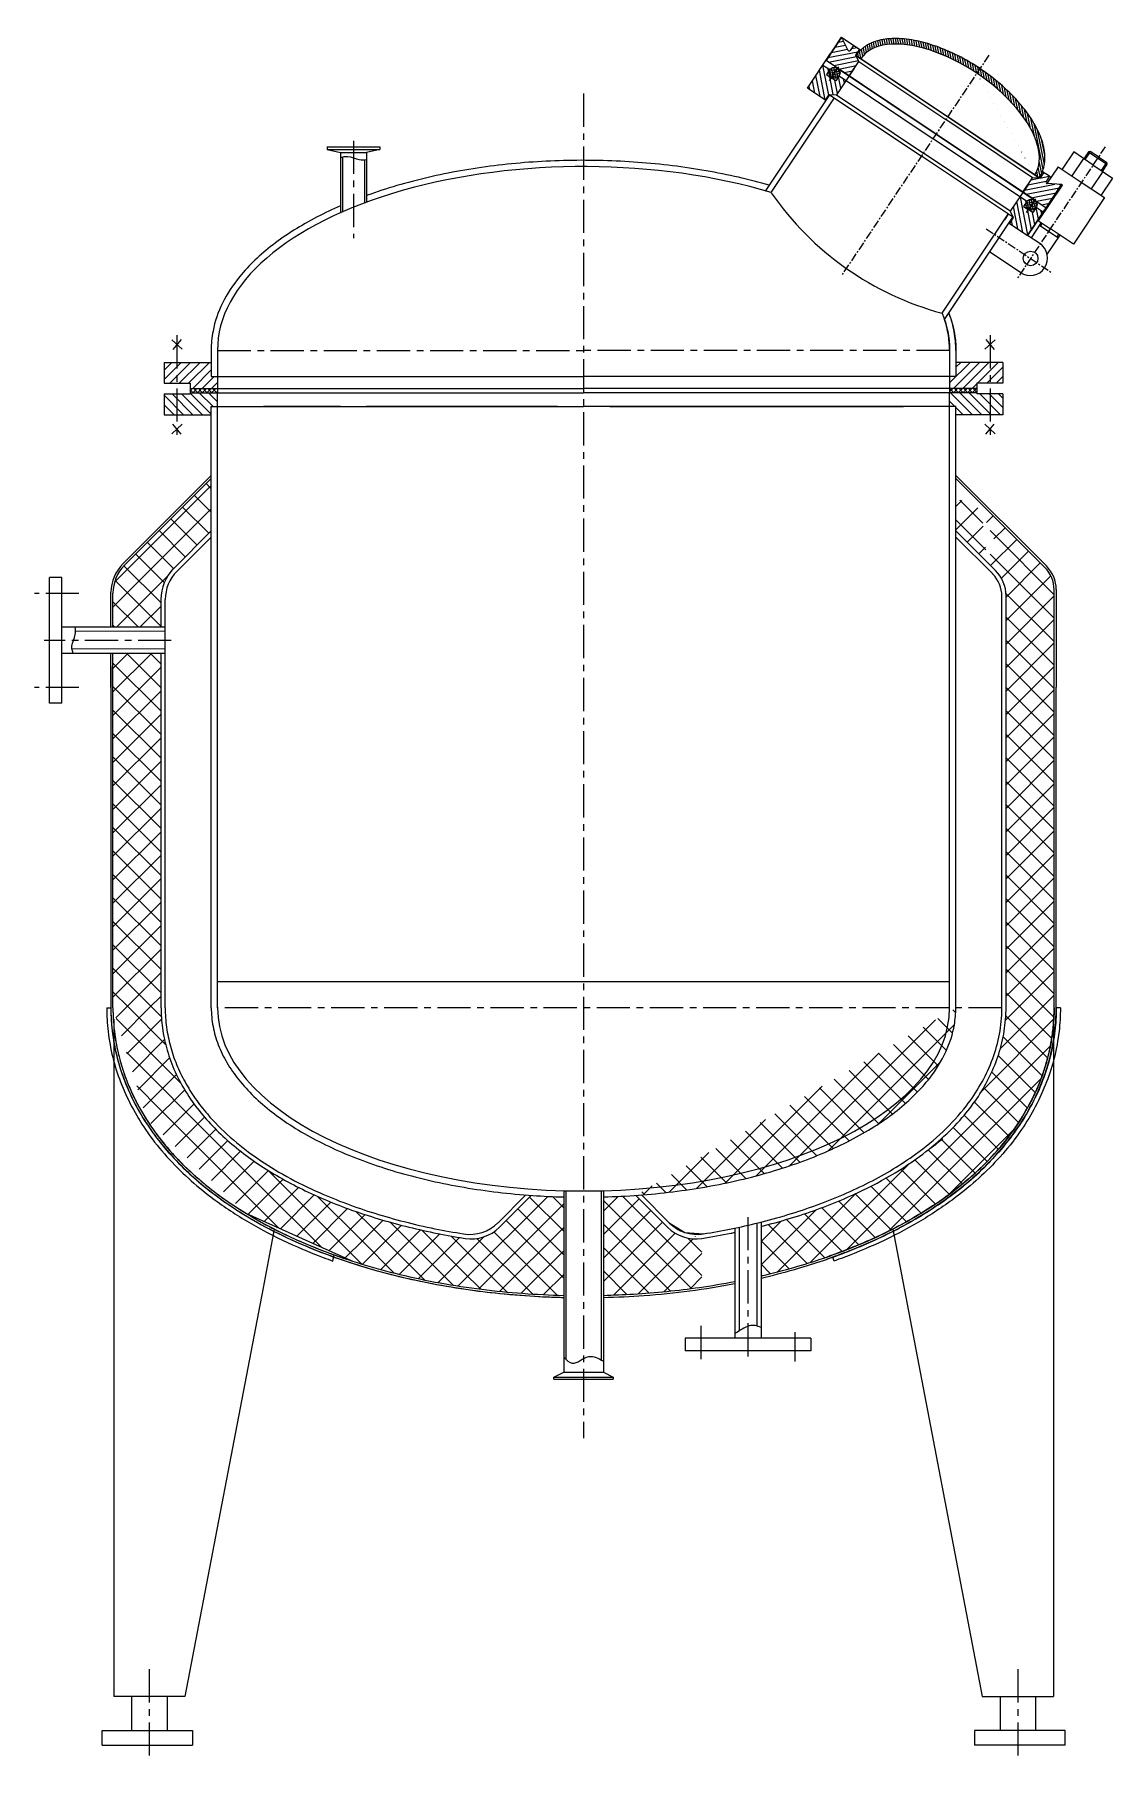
# Model space of a CAD drawing. Header units: millimetres. Extents: x 753 to 1784, y 2613 to 4263.
import ezdxf

# ---------------------------------------------------------------- set-up
doc = ezdxf.new("R2010")
doc.units = ezdxf.units.MM
doc.linetypes.add('CENTER', pattern=[50.8, 31.75, -6.35, 6.35, -6.35])
doc.layers.get('0').update_dxf_attribs({"lineweight": 25})
for name, color, linetype, lineweight in [('01-中心线(红)', 1, 'CENTER', 13), ('02-粗实线(白)', 7, 'Continuous', 25), ('03-部面线(青)', 4, 'Continuous', 9), ('cen', 1, 'CENTER', 9), ('RAHMEN025', 7, 'Continuous', 15), ('剖面线-2', 21, 'Continuous', 5), ('剖面线层', 4, 'Continuous', 5), ('图层1', 7, 'Continuous', 15), ('填充层', 4, 'Continuous', 5), ('点划线层', 1, 'CENTER', 9), ('粗实线层', 7, 'Continuous', 15)]:
    doc.layers.add(name, color=color, linetype=linetype, lineweight=lineweight)
doc.layers.add('图层2', color=7, linetype='Continuous')
pattern_1 = [(135, (5812.3325, 4782.7984), (-2.245064, -2.245064), []), (225, (5812.3325, 4782.7984), (2.245064, -2.245064), [])]
pattern_2 = [(101.220024, (-7964.3503, 9983.5601), (-2.0756922, -0.41175205), [])]

msp = doc.modelspace()

# ---------------------------------------------------------------- hatches: boundary and pattern name
at = {"layer": '03-部面线(青)'}
h = msp.add_hatch(dxfattribs=at)
h.set_pattern_fill('ANSI37', color=256, scale=5, style=0)
h.set_pattern_definition([(45, (-9e-13, 215.688), (-11.22532, 11.22532), []), (135, (-9e-13, 215.688), (-11.22532, -11.22532), [])])
h.paths.add_polyline_path([(922.1, 3788.5), (922.1, 3838.5), (839.2, 3755.6, 0.198912), (828.1, 3728.8), (828.1, 3696.2), (874.1, 3696.2), (874.1, 3722.8, -0.191397), (886.2, 3752.6)])
h = msp.add_hatch(dxfattribs=at)
h.set_pattern_fill('ANSI37', color=256, scale=5, style=0)
edge = h.paths.add_edge_path()
edge.add_arc((1698.1, 3732.1), 30, 360, 405)
edge.add_line((1719.3, 3753.3), (1663.5, 3809.1))
edge.add_line((1663.5, 3809.1), (1658.4, 3807.9))
edge.add_arc((1632.3, 3779.6), 38.5, 0, 47.3094, ccw=False)
edge.add_arc((1632.3, 3779.6), 38.5, -33.685, 0, ccw=False)
edge.add_line((1664.4, 3758.2), (1672.1, 3750.5))
edge.add_arc((1648.1, 3726.4), 34, -0.0043, 45, ccw=False)
edge.add_line((1682.1, 3726.4), (1682.1, 3331.9))
edge.add_spline(control_points=[(1682.1, 3332.3), (1682.1, 3331.4), (1682.1, 3330.6), (1681.9, 3322.2), (1681.2, 3314.7), (1678.6, 3299.9), (1676.7, 3292.6), (1671.8, 3278.4), (1668.9, 3271.5), (1662.1, 3258.1), (1658.3, 3251.6), (1649.8, 3239.2), (1645.1, 3233.2), (1634, 3220.3), (1627.3, 3213.6), (1612.6, 3200.4), (1604.6, 3194), (1585.8, 3180.6), (1574.8, 3173.7), (1551.5, 3160.9), (1539.3, 3155), (1510.1, 3142.5), (1492.8, 3136.3), (1466, 3128.2), (1456.9, 3125.7), (1447.8, 3123.4)], knot_values=[5.176187, 5.176187, 5.176187, 5.176187, 5.185403, 5.185403, 5.265213, 5.265213, 5.345023, 5.345023, 5.424834, 5.424834, 5.504644, 5.504644, 5.584454, 5.584454, 5.683517, 5.683517, 5.78713, 5.78713, 5.913731, 5.913731, 6.040333, 6.040333, 6.203165, 6.203165, 6.283185, 6.283185, 6.283185, 6.283185], degree=3, periodic=0)
edge.add_line((1447.8, 3123.4), (1447.8, 3076.1))
edge.add_spline(control_points=[(1447.8, 3076.1), (1448.5, 3076.3), (1449.2, 3076.4), (1463.7, 3079.8), (1477.3, 3083.5), (1490.6, 3087.6)], knot_values=[5.146192, 5.146192, 5.146192, 5.146192, 5.15186, 5.15186, 5.263053, 5.263053, 5.263053, 5.263053], degree=3, periodic=0)
edge.add_spline(control_points=[(1490.6, 3087.6), (1496.4, 3089.4), (1502.2, 3091.2), (1513.4, 3095.1), (1518.9, 3097), (1524.3, 3099.1)], knot_values=[5.263053, 5.263053, 5.263053, 5.263053, 5.311728, 5.311728, 5.359063, 5.359063, 5.359063, 5.359063], degree=3, periodic=0)
edge.add_spline(control_points=[(1510.6, 3094.1), (1519, 3097), (1527.3, 3100.2), (1537.4, 3104.2), (1539.2, 3105), (1541.1, 3105.8)], knot_values=[4.016224, 4.016224, 4.016224, 4.016224, 4.088547, 4.088547, 4.105243, 4.105243, 4.105243, 4.105243], degree=3, periodic=0)
edge.add_spline(control_points=[(1549.5, 3109.4), (1541.3, 3105.7), (1532.8, 3102.3), (1524.3, 3099.1)], knot_values=[5.359063, 5.359063, 5.359063, 5.359063, 5.433778, 5.433778, 5.433778, 5.433778], degree=3, periodic=0)
edge.add_spline(control_points=[(1510.6, 3094.1), (1519, 3097), (1527.3, 3100.2), (1537.4, 3104.2), (1539.2, 3105), (1541.1, 3105.8)], knot_values=[4.016224, 4.016224, 4.016224, 4.016224, 4.088547, 4.088547, 4.105243, 4.105243, 4.105243, 4.105243], degree=3, periodic=0)
edge.add_spline(control_points=[(1524.3, 3099.1), (1532.8, 3102.3), (1541.3, 3105.7), (1549.5, 3109.4)], knot_values=[5.359063, 5.359063, 5.359063, 5.359063, 5.433778, 5.433778, 5.433778, 5.433778], degree=3, periodic=0)
edge.add_spline(control_points=[(1549.5, 3109.4), (1550.2, 3109.7), (1550.9, 3110), (1553.7, 3111.2), (1555.7, 3112.1), (1557.8, 3113.1)], knot_values=[5.433778, 5.433778, 5.433778, 5.433778, 5.440221, 5.440221, 5.458938, 5.458938, 5.458938, 5.458938], degree=3, periodic=0)
edge.add_spline(control_points=[(1549.5, 3109.4), (1551.9, 3110.4), (1554.3, 3111.5), (1556.7, 3112.6)], knot_values=[3.969032, 3.969032, 3.969032, 3.969032, 3.991001, 3.991001, 3.991001, 3.991001], degree=3, periodic=0)
edge.add_spline(control_points=[(1557.8, 3113.1), (1555.7, 3112.1), (1553.7, 3111.2), (1550.9, 3110), (1550.2, 3109.7), (1549.5, 3109.4)], knot_values=[5.433778, 5.433778, 5.433778, 5.433778, 5.452494, 5.452494, 5.458938, 5.458938, 5.458938, 5.458938], degree=3, periodic=0)
edge.add_spline(control_points=[(1556.7, 3112.6), (1562.5, 3115.3), (1568.2, 3118), (1573.9, 3120.9)], knot_values=[3.915796, 3.915796, 3.915796, 3.915796, 3.969032, 3.969032, 3.969032, 3.969032], degree=3, periodic=0)
edge.add_spline(control_points=[(1574.5, 3121.3), (1569, 3118.4), (1563.4, 3115.7), (1557.8, 3113.1)], knot_values=[5.458938, 5.458938, 5.458938, 5.458938, 5.511043, 5.511043, 5.511043, 5.511043], degree=3, periodic=0)
edge.add_spline(control_points=[(1556.7, 3112.6), (1562.5, 3115.3), (1568.2, 3118), (1573.9, 3120.9)], knot_values=[3.915796, 3.915796, 3.915796, 3.915796, 3.969032, 3.969032, 3.969032, 3.969032], degree=3, periodic=0)
edge.add_spline(control_points=[(1557.8, 3113.1), (1563.4, 3115.7), (1569, 3118.4), (1574.5, 3121.3)], knot_values=[5.458938, 5.458938, 5.458938, 5.458938, 5.511043, 5.511043, 5.511043, 5.511043], degree=3, periodic=0)
edge.add_spline(control_points=[(1575.6, 3121.8), (1575.2, 3121.6), (1574.9, 3121.4), (1574.5, 3121.3)], knot_values=[3.910365, 3.910365, 3.910365, 3.910365, 3.913738, 3.913738, 3.913738, 3.913738], degree=3, periodic=0)
edge.add_spline(control_points=[(1574.5, 3121.3), (1576.4, 3122.2), (1578.3, 3123.2), (1582.2, 3125.3), (1584.2, 3126.4), (1586.2, 3127.5)], knot_values=[5.511043, 5.511043, 5.511043, 5.511043, 5.528992, 5.528992, 5.548259, 5.548259, 5.548259, 5.548259], degree=3, periodic=0)
edge.add_spline(control_points=[(1575.6, 3121.8), (1576.5, 3122.3), (1577.4, 3122.7), (1586.7, 3127.6), (1594.9, 3132.3), (1602.9, 3137.2)], knot_values=[3.821411, 3.821411, 3.821411, 3.821411, 3.829943, 3.829943, 3.910365, 3.910365, 3.910365, 3.910365], degree=3, periodic=0)
edge.add_spline(control_points=[(1605.2, 3138.7), (1599, 3134.8), (1592.6, 3131), (1586.2, 3127.5)], knot_values=[5.548259, 5.548259, 5.548259, 5.548259, 5.611135, 5.611135, 5.611135, 5.611135], degree=3, periodic=0)
edge.add_spline(control_points=[(1575.6, 3121.8), (1576.5, 3122.3), (1577.4, 3122.7), (1586.7, 3127.6), (1594.9, 3132.3), (1602.9, 3137.2)], knot_values=[3.821411, 3.821411, 3.821411, 3.821411, 3.829943, 3.829943, 3.910365, 3.910365, 3.910365, 3.910365], degree=3, periodic=0)
edge.add_spline(control_points=[(1605.2, 3138.7), (1599, 3134.8), (1592.6, 3131), (1586.2, 3127.5)], knot_values=[5.548259, 5.548259, 5.548259, 5.548259, 5.611135, 5.611135, 5.611135, 5.611135], degree=3, periodic=0)
edge.add_spline(control_points=[(1602.9, 3137.2), (1603.7, 3137.8), (1604.6, 3138.3), (1610.4, 3142), (1615.4, 3145.2), (1620.2, 3148.6)], knot_values=[3.762035, 3.762035, 3.762035, 3.762035, 3.770501, 3.770501, 3.821411, 3.821411, 3.821411, 3.821411], degree=3, periodic=0)
edge.add_spline(control_points=[(1620.2, 3148.6), (1615.9, 3145.6), (1611.6, 3142.7), (1606.5, 3139.5), (1605.8, 3139.1), (1605.2, 3138.7)], knot_values=[5.611135, 5.611135, 5.611135, 5.611135, 5.656112, 5.656112, 5.66274, 5.66274, 5.66274, 5.66274], degree=3, periodic=0)
edge.add_spline(control_points=[(1602.9, 3137.2), (1603.7, 3137.8), (1604.6, 3138.3), (1610.4, 3142), (1615.4, 3145.2), (1620.2, 3148.6)], knot_values=[3.762035, 3.762035, 3.762035, 3.762035, 3.770501, 3.770501, 3.821411, 3.821411, 3.821411, 3.821411], degree=3, periodic=0)
edge.add_spline(control_points=[(1620.2, 3148.6), (1622.5, 3150.2), (1624.8, 3151.9), (1627.3, 3153.8), (1627.6, 3154), (1627.9, 3154.2)], knot_values=[5.66274, 5.66274, 5.66274, 5.66274, 5.687055, 5.687055, 5.690103, 5.690103, 5.690103, 5.690103], degree=3, periodic=0)
edge.add_spline(control_points=[(1627.9, 3154.2), (1628.9, 3154.9), (1629.9, 3155.6), (1635.6, 3160), (1640.3, 3163.7), (1644.8, 3167.6)], knot_values=[3.672327, 3.672327, 3.672327, 3.672327, 3.682948, 3.682948, 3.734678, 3.734678, 3.734678, 3.734678], degree=3, periodic=0)
edge.add_spline(control_points=[(1647.2, 3169.7), (1646.7, 3169.3), (1646.3, 3168.9), (1640.2, 3163.7), (1634.5, 3159.1), (1628.6, 3154.7)], knot_values=[5.692507, 5.692507, 5.692507, 5.692507, 5.697767, 5.697767, 5.761607, 5.761607, 5.761607, 5.761607], degree=3, periodic=0)
edge.add_spline(control_points=[(1627.9, 3154.2), (1628.9, 3154.9), (1629.9, 3155.6), (1635.6, 3160), (1640.3, 3163.7), (1644.8, 3167.6)], knot_values=[3.672327, 3.672327, 3.672327, 3.672327, 3.682948, 3.682948, 3.734678, 3.734678, 3.734678, 3.734678], degree=3, periodic=0)
edge.add_spline(control_points=[(1647.2, 3169.7), (1646.7, 3169.3), (1646.3, 3168.9), (1640.2, 3163.7), (1634.5, 3159.1), (1628.6, 3154.7)], knot_values=[5.692507, 5.692507, 5.692507, 5.692507, 5.697767, 5.697767, 5.761607, 5.761607, 5.761607, 5.761607], degree=3, periodic=0)
edge.add_spline(control_points=[(1644.8, 3167.6), (1648.1, 3170.4), (1651.3, 3173.2), (1656.4, 3178.1), (1658.5, 3180), (1660.5, 3182)], knot_values=[3.610856, 3.610856, 3.610856, 3.610856, 3.648013, 3.648013, 3.672327, 3.672327, 3.672327, 3.672327], degree=3, periodic=0)
edge.add_spline(control_points=[(1659.6, 3181.1), (1655.6, 3177.2), (1651.4, 3173.4), (1647.2, 3169.7)], knot_values=[5.761607, 5.761607, 5.761607, 5.761607, 5.810318, 5.810318, 5.810318, 5.810318], degree=3, periodic=0)
edge.add_spline(control_points=[(1644.8, 3167.6), (1648.1, 3170.4), (1651.3, 3173.2), (1656.4, 3178.1), (1658.5, 3180), (1660.5, 3182)], knot_values=[3.610856, 3.610856, 3.610856, 3.610856, 3.648013, 3.648013, 3.672327, 3.672327, 3.672327, 3.672327], degree=3, periodic=0)
edge.add_spline(control_points=[(1659.6, 3181.1), (1660.1, 3181.6), (1660.7, 3182.2), (1661.2, 3182.7)], knot_values=[5.810318, 5.810318, 5.810318, 5.810318, 5.817057, 5.817057, 5.817057, 5.817057], degree=3, periodic=0)
edge.add_spline(control_points=[(1661.2, 3182.7), (1661, 3182.5), (1660.7, 3182.2), (1660.5, 3182)], knot_values=[3.607725, 3.607725, 3.607725, 3.607725, 3.610856, 3.610856, 3.610856, 3.610856], degree=3, periodic=0)
edge.add_spline(control_points=[(1661.2, 3182.7), (1662.3, 3183.7), (1663.3, 3184.8), (1664.9, 3186.4), (1665.5, 3187.1), (1666.1, 3187.7)], knot_values=[5.817057, 5.817057, 5.817057, 5.817057, 5.829525, 5.829525, 5.837204, 5.837204, 5.837204, 5.837204], degree=3, periodic=0)
edge.add_spline(control_points=[(1666.1, 3187.7), (1668.4, 3190.1), (1670.7, 3192.6), (1672.9, 3195.1)], knot_values=[3.558612, 3.558612, 3.558612, 3.558612, 3.587577, 3.587577, 3.587577, 3.587577], degree=3, periodic=0)
edge.add_spline(control_points=[(1672.2, 3194.2), (1670.2, 3192), (1668.2, 3189.8), (1666.1, 3187.7)], knot_values=[5.837204, 5.837204, 5.837204, 5.837204, 5.862777, 5.862777, 5.862777, 5.862777], degree=3, periodic=0)
edge.add_spline(control_points=[(1666.1, 3187.7), (1668.4, 3190.1), (1670.7, 3192.6), (1672.9, 3195.1)], knot_values=[3.558612, 3.558612, 3.558612, 3.558612, 3.587577, 3.587577, 3.587577, 3.587577], degree=3, periodic=0)
edge.add_spline(control_points=[(1681.5, 3205.3), (1681.4, 3205.1), (1681.3, 3205), (1678.2, 3201.2), (1675.2, 3197.7), (1672.2, 3194.2)], knot_values=[5.862777, 5.862777, 5.862777, 5.862777, 5.864312, 5.864312, 5.904238, 5.904238, 5.904238, 5.904238], degree=3, periodic=0)
edge.add_spline(control_points=[(1672.9, 3195.1), (1673.9, 3196.2), (1674.8, 3197.3), (1677.7, 3200.6), (1679.6, 3202.9), (1681.5, 3205.3)], knot_values=[3.520536, 3.520536, 3.520536, 3.520536, 3.532866, 3.532866, 3.558612, 3.558612, 3.558612, 3.558612], degree=3, periodic=0)
edge.add_spline(control_points=[(1681.5, 3205.3), (1681.4, 3205.1), (1681.3, 3205), (1678.2, 3201.2), (1675.2, 3197.7), (1672.2, 3194.2)], knot_values=[5.862777, 5.862777, 5.862777, 5.862777, 5.864312, 5.864312, 5.904238, 5.904238, 5.904238, 5.904238], degree=3, periodic=0)
edge.add_spline(control_points=[(1672.9, 3195.1), (1673.9, 3196.2), (1674.8, 3197.3), (1677.7, 3200.6), (1679.6, 3202.9), (1681.5, 3205.3)], knot_values=[3.520536, 3.520536, 3.520536, 3.520536, 3.532866, 3.532866, 3.558612, 3.558612, 3.558612, 3.558612], degree=3, periodic=0)
edge.add_spline(control_points=[(1690.3, 3217.1), (1687.5, 3213), (1684.5, 3209.1), (1681.5, 3205.3)], knot_values=[5.904238, 5.904238, 5.904238, 5.904238, 5.946274, 5.946274, 5.946274, 5.946274], degree=3, periodic=0)
edge.add_spline(control_points=[(1681.5, 3205.3), (1683.8, 3208.2), (1686.1, 3211.2), (1690.1, 3216.7), (1691.8, 3219.2), (1693.6, 3221.8)], knot_values=[3.462237, 3.462237, 3.462237, 3.462237, 3.494304, 3.494304, 3.520536, 3.520536, 3.520536, 3.520536], degree=3, periodic=0)
edge.add_spline(control_points=[(1690.3, 3217.1), (1687.5, 3213), (1684.5, 3209.1), (1681.5, 3205.3)], knot_values=[5.904238, 5.904238, 5.904238, 5.904238, 5.946274, 5.946274, 5.946274, 5.946274], degree=3, periodic=0)
edge.add_spline(control_points=[(1681.5, 3205.3), (1683.8, 3208.2), (1686.1, 3211.2), (1690.1, 3216.7), (1691.8, 3219.2), (1693.6, 3221.8)], knot_values=[3.462237, 3.462237, 3.462237, 3.462237, 3.494304, 3.494304, 3.520536, 3.520536, 3.520536, 3.520536], degree=3, periodic=0)
edge.add_spline(control_points=[(1697.1, 3227.3), (1696.8, 3226.8), (1696.4, 3226.3), (1694.2, 3222.8), (1692.3, 3219.9), (1690.3, 3217.1)], knot_values=[5.946274, 5.946274, 5.946274, 5.946274, 5.951284, 5.951284, 5.980892, 5.980892, 5.980892, 5.980892], degree=3, periodic=0)
edge.add_spline(control_points=[(1693.6, 3221.8), (1694.7, 3223.6), (1695.9, 3225.4), (1697.1, 3227.3)], knot_values=[3.443885, 3.443885, 3.443885, 3.443885, 3.462237, 3.462237, 3.462237, 3.462237], degree=3, periodic=0)
edge.add_spline(control_points=[(1690.3, 3217.1), (1692.3, 3219.9), (1694.2, 3222.8), (1696.4, 3226.3), (1696.8, 3226.8), (1697.1, 3227.3)], knot_values=[5.946274, 5.946274, 5.946274, 5.946274, 5.975882, 5.975882, 5.980892, 5.980892, 5.980892, 5.980892], degree=3, periodic=0)
edge.add_spline(control_points=[(1697.1, 3227.3), (1697.9, 3228.6), (1698.7, 3230), (1700.5, 3232.9), (1701.5, 3234.6), (1702.4, 3236.3)], knot_values=[3.414508, 3.414508, 3.414508, 3.414508, 3.427736, 3.427736, 3.443885, 3.443885, 3.443885, 3.443885], degree=3, periodic=0)
edge.add_spline(control_points=[(1707.6, 3246.2), (1705.1, 3241.2), (1702.5, 3236.3), (1699.7, 3231.6)], knot_values=[5.995084, 5.995084, 5.995084, 5.995084, 6.041391, 6.041391, 6.041391, 6.041391], degree=3, periodic=0)
edge.add_spline(control_points=[(1702.4, 3236.3), (1704.8, 3240.6), (1707.1, 3245.1), (1709.4, 3249.9), (1709.6, 3250.3), (1709.7, 3250.6)], knot_values=[3.369622, 3.369622, 3.369622, 3.369622, 3.411286, 3.411286, 3.414508, 3.414508, 3.414508, 3.414508], degree=3, periodic=0)
edge.add_spline(control_points=[(1707.6, 3246.2), (1705.1, 3241.2), (1702.5, 3236.3), (1699.7, 3231.6)], knot_values=[5.995084, 5.995084, 5.995084, 5.995084, 6.041391, 6.041391, 6.041391, 6.041391], degree=3, periodic=0)
edge.add_spline(control_points=[(1702.4, 3236.3), (1704.8, 3240.6), (1707.1, 3245.1), (1709.4, 3249.9), (1709.6, 3250.3), (1709.7, 3250.6)], knot_values=[3.369622, 3.369622, 3.369622, 3.369622, 3.411286, 3.411286, 3.414508, 3.414508, 3.414508, 3.414508], degree=3, periodic=0)
edge.add_spline(control_points=[(1715.1, 3263.2), (1714.7, 3262.4), (1714.4, 3261.5), (1712.4, 3256.6), (1710.7, 3252.6), (1708.4, 3247.8), (1708, 3247), (1707.6, 3246.2)], knot_values=[6.041391, 6.041391, 6.041391, 6.041391, 6.04886, 6.04886, 6.085105, 6.085105, 6.092775, 6.092775, 6.092775, 6.092775], degree=3, periodic=0)
edge.add_spline(control_points=[(1709.7, 3250.6), (1711.7, 3254.9), (1713.6, 3259.3), (1715.3, 3263.7)], knot_values=[3.330483, 3.330483, 3.330483, 3.330483, 3.369622, 3.369622, 3.369622, 3.369622], degree=3, periodic=0)
edge.add_spline(control_points=[(1715.1, 3263.2), (1714.7, 3262.4), (1714.4, 3261.5), (1712.4, 3256.6), (1710.7, 3252.6), (1708.4, 3247.8), (1708, 3247), (1707.6, 3246.2)], knot_values=[6.041391, 6.041391, 6.041391, 6.041391, 6.04886, 6.04886, 6.085105, 6.085105, 6.092775, 6.092775, 6.092775, 6.092775], degree=3, periodic=0)
edge.add_spline(control_points=[(1709.7, 3250.6), (1711.7, 3254.9), (1713.6, 3259.3), (1715.3, 3263.7)], knot_values=[3.330483, 3.330483, 3.330483, 3.330483, 3.369622, 3.369622, 3.369622, 3.369622], degree=3, periodic=0)
edge.add_spline(control_points=[(1715.3, 3263.7), (1716.4, 3266.6), (1717.4, 3269.4), (1719, 3274.4), (1719.7, 3276.5), (1720.3, 3278.7)], knot_values=[6.094294, 6.094294, 6.094294, 6.094294, 6.119207, 6.119207, 6.137278, 6.137278, 6.137278, 6.137278], degree=3, periodic=0)
edge.add_spline(control_points=[(1716.3, 3266.5), (1716.6, 3267.4), (1716.9, 3268.2), (1718.2, 3271.8), (1719.1, 3274.5), (1719.9, 3277.3)], knot_values=[3.291385, 3.291385, 3.291385, 3.291385, 3.298632, 3.298632, 3.322277, 3.322277, 3.322277, 3.322277], degree=3, periodic=0)
edge.add_spline(control_points=[(1720.3, 3278.7), (1719.7, 3276.5), (1719, 3274.4), (1717.4, 3269.4), (1716.4, 3266.6), (1715.3, 3263.7)], knot_values=[6.094294, 6.094294, 6.094294, 6.094294, 6.112366, 6.112366, 6.137278, 6.137278, 6.137278, 6.137278], degree=3, periodic=0)
edge.add_spline(control_points=[(1719.9, 3277.3), (1721, 3280.9), (1722, 3284.5), (1722.8, 3288.1)], knot_values=[3.260965, 3.260965, 3.260965, 3.260965, 3.291385, 3.291385, 3.291385, 3.291385], degree=3, periodic=0)
edge.add_spline(control_points=[(1723.7, 3291.8), (1723.1, 3289.3), (1722.5, 3286.8), (1721.4, 3282.4), (1720.9, 3280.5), (1720.3, 3278.7)], knot_values=[6.137278, 6.137278, 6.137278, 6.137278, 6.158219, 6.158219, 6.174048, 6.174048, 6.174048, 6.174048], degree=3, periodic=0)
edge.add_spline(control_points=[(1719.9, 3277.3), (1721, 3280.9), (1722, 3284.5), (1722.8, 3288.1)], knot_values=[3.260965, 3.260965, 3.260965, 3.260965, 3.291385, 3.291385, 3.291385, 3.291385], degree=3, periodic=0)
edge.add_spline(control_points=[(1720.3, 3278.7), (1720.9, 3280.5), (1721.4, 3282.4), (1722.5, 3286.8), (1723.1, 3289.3), (1723.7, 3291.8)], knot_values=[6.137278, 6.137278, 6.137278, 6.137278, 6.153107, 6.153107, 6.174048, 6.174048, 6.174048, 6.174048], degree=3, periodic=0)
edge.add_spline(control_points=[(1723.7, 3291.8), (1724, 3293.1), (1724.2, 3294.5), (1724.8, 3297.1), (1725, 3298.5), (1725.3, 3299.8)], knot_values=[6.174048, 6.174048, 6.174048, 6.174048, 6.184874, 6.184874, 6.195981, 6.195981, 6.195981, 6.195981], degree=3, periodic=0)
edge.add_spline(control_points=[(1723.7, 3291.8), (1724.1, 3293.6), (1724.5, 3295.4), (1724.8, 3297.3)], knot_values=[3.235843, 3.235843, 3.235843, 3.235843, 3.250734, 3.250734, 3.250734, 3.250734], degree=3, periodic=0)
edge.add_spline(control_points=[(1725.3, 3299.8), (1725, 3298.5), (1724.8, 3297.1), (1724.2, 3294.5), (1724, 3293.1), (1723.7, 3291.8)], knot_values=[6.174048, 6.174048, 6.174048, 6.174048, 6.185155, 6.185155, 6.195981, 6.195981, 6.195981, 6.195981], degree=3, periodic=0)
edge.add_spline(control_points=[(1724.8, 3297.3), (1725, 3298.1), (1725.1, 3299), (1725.3, 3299.8)], knot_values=[3.228782, 3.228782, 3.228782, 3.228782, 3.235843, 3.235843, 3.235843, 3.235843], degree=3, periodic=0)
edge.add_spline(control_points=[(1725.3, 3299.8), (1725.7, 3302.4), (1726.1, 3304.9), (1726.6, 3308.7), (1726.8, 3309.9), (1726.9, 3311.1)], knot_values=[6.195981, 6.195981, 6.195981, 6.195981, 6.216641, 6.216641, 6.226533, 6.226533, 6.226533, 6.226533], degree=3, periodic=0)
edge.add_spline(control_points=[(1725.8, 3303.2), (1726.2, 3305.7), (1726.6, 3308.2), (1727, 3311.9), (1727.1, 3313.2), (1727.2, 3314.4)], knot_values=[3.189489, 3.189489, 3.189489, 3.189489, 3.209675, 3.209675, 3.219592, 3.219592, 3.219592, 3.219592], degree=3, periodic=0)
edge.add_spline(control_points=[(1726.9, 3311.1), (1726.8, 3309.9), (1726.6, 3308.7), (1726.1, 3304.9), (1725.7, 3302.4), (1725.3, 3299.8)], knot_values=[6.195981, 6.195981, 6.195981, 6.195981, 6.205873, 6.205873, 6.226533, 6.226533, 6.226533, 6.226533], degree=3, periodic=0)
edge.add_spline(control_points=[(1725.8, 3303.2), (1726.2, 3305.7), (1726.6, 3308.2), (1727, 3311.9), (1727.1, 3313.2), (1727.2, 3314.4)], knot_values=[3.189489, 3.189489, 3.189489, 3.189489, 3.209675, 3.209675, 3.219592, 3.219592, 3.219592, 3.219592], degree=3, periodic=0)
edge.add_spline(control_points=[(1726.9, 3311.1), (1727.1, 3312.7), (1727.2, 3314.2), (1727.4, 3315.7)], knot_values=[6.226533, 6.226533, 6.226533, 6.226533, 6.238921, 6.238921, 6.238921, 6.238921], degree=3, periodic=0)
edge.add_spline(control_points=[(1727.4, 3315.7), (1727.4, 3316), (1727.4, 3316.2), (1727.4, 3316.4)], knot_values=[6.238921, 6.238921, 6.238921, 6.238921, 6.240753, 6.240753, 6.240753, 6.240753], degree=3, periodic=0)
edge.add_spline(control_points=[(1727.4, 3315.7), (1727.5, 3317), (1727.6, 3318.4), (1727.7, 3319.7)], knot_values=[3.175296, 3.175296, 3.175296, 3.175296, 3.185883, 3.185883, 3.185883, 3.185883], degree=3, periodic=0)
edge.add_spline(control_points=[(1727.7, 3321), (1727.7, 3319.4), (1727.5, 3317.9), (1727.4, 3316.4)], knot_values=[6.240753, 6.240753, 6.240753, 6.240753, 6.252902, 6.252902, 6.252902, 6.252902], degree=3, periodic=0)
edge.add_spline(control_points=[(1727.4, 3315.7), (1727.5, 3317), (1727.6, 3318.4), (1727.7, 3319.7)], knot_values=[3.175296, 3.175296, 3.175296, 3.175296, 3.185883, 3.185883, 3.185883, 3.185883], degree=3, periodic=0)
edge.add_spline(control_points=[(1727.4, 3316.4), (1727.5, 3317.9), (1727.7, 3319.4), (1727.7, 3321)], knot_values=[6.240753, 6.240753, 6.240753, 6.240753, 6.252902, 6.252902, 6.252902, 6.252902], degree=3, periodic=0)
edge.add_spline(control_points=[(1727.7, 3321), (1727.7, 3321), (1727.7, 3321), (1727.9, 3323.8), (1728, 3326.6), (1728.1, 3330.4), (1728.1, 3331.3), (1728.1, 3332.3)], knot_values=[6.252902, 6.252902, 6.252902, 6.252902, 6.252912, 6.252912, 6.275392, 6.275392, 6.283185, 6.283185, 6.283185, 6.283185], degree=3, periodic=0)
edge.add_spline(control_points=[(1727.9, 3323.8), (1728, 3326.6), (1728.1, 3329.5), (1728.1, 3332.3)], knot_values=[3.141593, 3.141593, 3.141593, 3.141593, 3.164218, 3.164218, 3.164218, 3.164218], degree=3, periodic=0)
edge.add_spline(control_points=[(1727.7, 3321), (1727.7, 3321), (1727.7, 3321), (1727.9, 3323.8), (1728, 3326.6), (1728.1, 3330.4), (1728.1, 3331.3), (1728.1, 3332.3)], knot_values=[6.252902, 6.252902, 6.252902, 6.252902, 6.252912, 6.252912, 6.275392, 6.275392, 6.283185, 6.283185, 6.283185, 6.283185], degree=3, periodic=0)
edge.add_spline(control_points=[(1728.1, 3332.3), (1728.1, 3329.5), (1728, 3326.6), (1727.9, 3323.8)], knot_values=[3.141593, 3.141593, 3.141593, 3.141593, 3.164218, 3.164218, 3.164218, 3.164218], degree=3, periodic=0)
edge.add_line((1728.1, 3332.3), (1728.1, 3638.9))
edge.add_line((1728.1, 3638.9), (1728.1, 3732.1))
h.paths.add_polyline_path([(1634.1, 3818.1), (1634.1, 3788.5), (1664.4, 3758.2, 0.148046), (1670.8, 3779.6, 0.400786)])
h = msp.add_hatch(dxfattribs=at)
h.set_pattern_fill('ANSI37', color=256, scale=5, style=0)
h.paths.add_polyline_path([(874.1, 3671.2), (828.1, 3671.2), (828.1, 3638.9), (828.1, 3332.3), (874.1, 3332.3)])
h = msp.add_hatch(dxfattribs=at)
h.set_pattern_fill('ANSI37', color=256, scale=5, style=0)
edge = h.paths.add_edge_path()
edge.add_spline(control_points=[(896.3, 3254.6), (893.1, 3260), (890.1, 3265.6), (884.5, 3278), (882, 3284.8), (877.9, 3298.8), (876.3, 3306), (874.5, 3319.6), (874.1, 3325.9), (874.1, 3332.3)], knot_values=[3.141593, 3.141593, 3.141593, 3.141593, 3.208735, 3.208735, 3.286323, 3.286323, 3.36391, 3.36391, 3.431436, 3.431436, 3.431436, 3.431436], degree=3, periodic=0)
edge.add_line((874.1, 3332.3), (828.1, 3332.3))
edge.add_line((828.1, 3332.3), (860.9, 3224.5))
edge.add_spline(control_points=[(860.9, 3224.5), (863.1, 3221), (865.5, 3217.6), (868.7, 3213), (869.6, 3211.9), (870.5, 3210.7)], knot_values=[3.453214, 3.453214, 3.453214, 3.453214, 3.488469, 3.488469, 3.500835, 3.500835, 3.500835, 3.500835], degree=3, periodic=0)
edge.add_line((860.9, 3224.5), (896.3, 3254.6))
h = msp.add_hatch(dxfattribs=at)
h.set_pattern_fill('ANSI37', color=256, scale=5, style=0)
edge = h.paths.add_edge_path()
edge.add_spline(control_points=[(1634.1, 3332.3), (1634.1, 3327), (1633.6, 3321.6), (1631.2, 3307.5), (1628.4, 3298.7), (1620.5, 3281.7), (1615.4, 3273.3), (1600.7, 3254.4), (1590.3, 3244.1), (1565.9, 3224.7), (1551.9, 3215.7), (1520.8, 3199.1), (1503.7, 3191.6), (1467.1, 3178.3), (1447.6, 3172.6), (1406.7, 3163), (1385.3, 3159.3), (1341.7, 3153.8), (1319.5, 3152.2), (1297.1, 3151.6)], knot_values=[4.766239, 4.766239, 4.766239, 4.766239, 4.852106, 4.852106, 4.994363, 4.994363, 5.13662, 5.13662, 5.327841, 5.327841, 5.519061, 5.519061, 5.710282, 5.710282, 5.901503, 5.901503, 6.092723, 6.092723, 6.283185, 6.283185, 6.283185, 6.283185], degree=3, periodic=0)
edge.add_line((1297.1, 3151.6), (1297.1, 3057.5))
edge.add_spline(control_points=[(1297.1, 3057.5), (1306.7, 3057.8), (1316.3, 3058.2), (1347.1, 3060), (1368.2, 3062.1), (1389.7, 3065.2), (1390.5, 3065.3), (1391.3, 3065.5)], knot_values=[4.759902, 4.759902, 4.759902, 4.759902, 4.832123, 4.832123, 4.991991, 4.991991, 4.998173, 4.998173, 4.998173, 4.998173], degree=3, periodic=0)
edge.add_line((1391.3, 3065.5), (1391.3, 3112))
edge.add_arc((1385.4, 3149.5), 38, 225, 278.9196, ccw=False)
edge.add_line((1358.5, 3122.6), (1328.1, 3153.1))
h.paths.add_polyline_path([(1343, 3029.2), (1343, 3099.8), (1388, 3099.8), (1388, 3029.2)], flags=9)
h = msp.add_hatch(dxfattribs=at)
h.set_pattern_fill('ANSI37', color=256, scale=5, style=0)
edge = h.paths.add_edge_path()
edge.add_spline(control_points=[(979.1, 3175.4), (972.5, 3179.4), (966.1, 3183.6), (953.6, 3192.5), (947.5, 3197.2), (935.9, 3207.1), (930.4, 3212.2), (920, 3222.9), (915, 3228.4), (905.9, 3239.9), (901.7, 3245.9), (897.3, 3252.9), (896.8, 3253.8), (896.3, 3254.6)], knot_values=[3.431436, 3.431436, 3.431436, 3.431436, 3.50673, 3.50673, 3.584318, 3.584318, 3.661905, 3.661905, 3.739493, 3.739493, 3.817081, 3.817081, 3.827526, 3.827526, 3.827526, 3.827526], degree=3, periodic=0)
edge.add_line((896.3, 3254.6), (861.2, 3224.8))
edge.add_line((861.2, 3224.8), (955.3, 3136))
edge.add_line((955.3, 3136), (979.1, 3175.4))
h = msp.add_hatch(dxfattribs=at)
h.set_pattern_fill('ANSI37', color=256, scale=5, style=0)
edge = h.paths.add_edge_path()
edge.add_spline(control_points=[(1079, 3131.6), (1068.1, 3134.9), (1057.5, 3138.5), (1030.9, 3148.6), (1015.5, 3155.5), (993.4, 3167), (986.1, 3171.1), (979.1, 3175.4)], knot_values=[3.827526, 3.827526, 3.827526, 3.827526, 3.926455, 3.926455, 4.08163, 4.08163, 4.161511, 4.161511, 4.161511, 4.161511], degree=3, periodic=0)
edge.add_line((979.1, 3175.4), (955.3, 3136))
edge.add_line((955.3, 3136), (1056.4, 3090.5))
edge.add_line((1056.4, 3090.5), (1079, 3131.6))
h = msp.add_hatch(dxfattribs=at)
h.set_pattern_fill('ANSI37', color=256, scale=5, style=0)
edge = h.paths.add_edge_path()
edge.add_spline(control_points=[(1259.1, 3151.6), (1249.2, 3151.8), (1239.3, 3152.3), (1229, 3153), (1228.6, 3153.1), (1228.1, 3153.1)], knot_values=[4.570277, 4.570277, 4.570277, 4.570277, 4.654557, 4.654557, 4.658539, 4.658539, 4.658539, 4.658539], degree=3, periodic=0)
edge.add_line((1228.1, 3153.1), (1197.6, 3122.6))
edge.add_arc((1170.8, 3149.5), 38, 261.0158, 315, ccw=False)
edge.add_spline(control_points=[(1164.9, 3112), (1164.4, 3112.1), (1163.9, 3112.1), (1163.4, 3112.2)], knot_values=[4.404034, 4.404034, 4.404034, 4.404034, 4.408211, 4.408211, 4.408211, 4.408211], degree=3, periodic=0)
edge.add_line((1163.4, 3112.2), (1163.4, 3065.7))
edge.add_spline(control_points=[(1163.4, 3065.7), (1169.2, 3064.8), (1175, 3064), (1206.6, 3060.1), (1232.8, 3058.2), (1259.1, 3057.5)], knot_values=[4.422705, 4.422705, 4.422705, 4.422705, 4.467409, 4.467409, 4.664876, 4.664876, 4.664876, 4.664876], degree=3, periodic=0)
edge.add_line((1259.1, 3057.5), (1259.1, 3151.6))
h = msp.add_hatch(dxfattribs=at)
h.set_pattern_fill('ANSI37', color=256, scale=5, style=0)
edge = h.paths.add_edge_path()
edge.add_spline(control_points=[(1163.4, 3112.2), (1159.6, 3112.8), (1155.9, 3113.4), (1133.6, 3117.4), (1115.4, 3121.4), (1091.5, 3127.8), (1085.2, 3129.6), (1079, 3131.6)], knot_values=[4.161511, 4.161511, 4.161511, 4.161511, 4.192613, 4.192613, 4.347788, 4.347788, 4.404034, 4.404034, 4.404034, 4.404034], degree=3, periodic=0)
edge.add_line((1079, 3131.6), (1056.4, 3090.5))
edge.add_spline(control_points=[(1056.4, 3090.5), (1059.6, 3089.5), (1062.8, 3088.4), (1077.9, 3083.8), (1090.1, 3080.5), (1122.3, 3072.7), (1142.7, 3068.8), (1163.4, 3065.7)], knot_values=[4.135776, 4.135776, 4.135776, 4.135776, 4.16288, 4.16288, 4.262564, 4.262564, 4.422705, 4.422705, 4.422705, 4.422705], degree=3, periodic=0)
edge.add_line((1163.4, 3065.7), (1163.4, 3112.2))
at = {"layer": '剖面线-2', "linetype": 'Continuous', "lineweight": 5}
h = msp.add_hatch(dxfattribs=at)
h.set_pattern_fill('ANSI37', color=256, angle=90, style=0)
h.set_pattern_definition(pattern_1)
h.paths.add_polyline_path([(928.1, 3924.5), (901.9, 3924.5), (901.9, 3920.5), (928.1, 3920.5)])
h = msp.add_hatch(dxfattribs=at)
h.set_pattern_fill('ANSI37', color=256, angle=90, style=0)
h.set_pattern_definition(pattern_1)
h.paths.add_polyline_path([(1654.3, 3920.5), (1654.3, 3924.5), (1628.1, 3924.5), (1628.1, 3920.5)])
at = {"layer": '剖面线层', "ltscale": 0.5}
h = msp.add_hatch(dxfattribs=at)
h.set_pattern_fill('ANSI31', color=256, scale=0.6665, angle=56.22, style=0)
h.set_pattern_definition(pattern_2)
edge = h.paths.add_edge_path()
edge.add_spline(control_points=[(1657.1, 4230.4), (1651.3, 4234.3), (1645.2, 4237.9), (1632.1, 4244.9), (1624.9, 4248.1), (1610.8, 4253.4), (1603.8, 4255.5), (1590.3, 4258.3), (1583.7, 4259.1), (1571.5, 4259.3), (1565.8, 4258.7), (1556.8, 4256.4), (1553.4, 4255), (1547.2, 4251.6), (1544.4, 4249.5), (1540.9, 4245.8), (1539.8, 4244.4), (1538.8, 4243)], knot_values=[1.570796, 1.570796, 1.570796, 1.570796, 1.776198, 1.776198, 2.01231, 2.01231, 2.248423, 2.248423, 2.484536, 2.484536, 2.720648, 2.720648, 2.888846, 2.888846, 3.057043, 3.057043, 3.141593, 3.141593, 3.141593, 3.141593], degree=3, periodic=0)
edge.add_line((1538.8, 4243), (1543.3, 4240))
edge.add_ellipse((1626.4, 4184.4), major_axis=(83.1, -55.6), ratio=0.5, start_angle=90, end_angle=180, ccw=False)
edge.add_line((1654.2, 4226), (1657.1, 4230.4))
h = msp.add_hatch(dxfattribs=at)
h.set_pattern_fill('ANSI31', color=256, scale=0.6665, angle=56.22, style=0)
h.set_pattern_definition(pattern_2)
edge = h.paths.add_edge_path()
edge.add_ellipse((1626.4, 4184.4), major_axis=(83.1, -55.6), ratio=0.5, start_angle=0, end_angle=90, ccw=False)
edge.add_line((1709.5, 4128.9), (1713.9, 4125.9))
edge.add_spline(control_points=[(1713.9, 4125.9), (1715.2, 4127.9), (1716.3, 4130.1), (1718, 4134.7), (1718.6, 4137.1), (1719.3, 4142.1), (1719.4, 4144.7), (1719, 4152.5), (1717.8, 4158), (1713.8, 4169.1), (1710.9, 4174.8), (1703.9, 4186.2), (1699.6, 4191.9), (1690, 4203.1), (1684.5, 4208.6), (1672.7, 4219.1), (1666.4, 4224.1), (1658.9, 4229.3), (1658, 4229.8), (1657.1, 4230.4)], knot_values=[0, 0, 0, 0, 0.119841, 0.119841, 0.239681, 0.239681, 0.359522, 0.359522, 0.595634, 0.595634, 0.831747, 0.831747, 1.06786, 1.06786, 1.303972, 1.303972, 1.540085, 1.540085, 1.570796, 1.570796, 1.570796, 1.570796], degree=3, periodic=0)
edge.add_line((1657.1, 4230.4), (1654.2, 4226))
at = {"layer": '剖面线层', "linetype": 'Continuous', "lineweight": 5}
h = msp.add_hatch(dxfattribs=at)
h.set_pattern_fill('ANSI31', color=256, scale=2, style=0)
h.set_pattern_definition([(45, (4362.837, 5066.1126), (-4.490128, 4.490128), [])])
h.paths.add_polyline_path([(1634.1, 3949.5), (1634.1, 3936), (1628.1, 3936), (1628.1, 3924.5), (1654.3, 3924.5), (1654.3, 3929.5), (1666.8, 3929.5), (1666.8, 3949.5)])
h.paths.add_polyline_path([(1666.8, 3929.5), (1679.1, 3929.5), (1679.1, 3949.5), (1666.8, 3949.5)])
h.paths.add_polyline_path([(889.3, 3929.5), (901.9, 3929.5), (901.9, 3924.5), (928.1, 3924.5), (928.1, 3936), (922.1, 3936), (922.1, 3949.5), (889.3, 3949.5)])
h.paths.add_polyline_path([(877.1, 3929.5), (889.3, 3929.5), (889.3, 3949.5), (877.1, 3949.5)])
h = msp.add_hatch(dxfattribs=at)
h.set_pattern_fill('ANSI31', color=256, scale=2, angle=90, style=0)
h.set_pattern_definition([(135, (4362.837, 5066.1126), (-4.490128, -4.490128), [])])
h.paths.add_polyline_path([(1679.1, 3919.5), (1666.8, 3919.5), (1666.8, 3899.5), (1679.1, 3899.5)])
h.paths.add_polyline_path([(1666.8, 3919.5), (1654.3, 3919.5), (1654.3, 3920.5), (1628.1, 3920.5), (1628.1, 3907.3), (1634.1, 3907.3), (1634.1, 3899.5), (1666.8, 3899.5)])
h.paths.add_polyline_path([(922.1, 3907.3), (928.1, 3907.3), (928.1, 3920.5), (901.9, 3920.5), (901.9, 3919.5), (889.3, 3919.5), (889.3, 3899.5), (922.1, 3899.5)])
h.paths.add_polyline_path([(889.3, 3919.5), (877.1, 3919.5), (877.1, 3899.5), (889.3, 3899.5)])
at = {"layer": '填充层', "ltscale": 0.5}
h = msp.add_hatch(dxfattribs=at)
h.set_pattern_fill('ANSI31', color=256, scale=1.333, angle=-33.78, style=0)
h.set_pattern_definition([(11.220024, (-8885.024, 10643.997), (-0.8235041, 4.1513844), [])])
h.paths.add_polyline_path([(1530.9, 4248), (1525.8, 4258.3, 0.57735), (1523.5, 4258.5), (1510, 4238.2), (1532.2, 4223.4), (1541.3, 4237.2), (1538.3, 4243.4), (1542, 4248.9), (1536.4, 4252.6), (1533.2, 4247.8, -0.57735)])
h.paths.add_polyline_path([(1734, 4117.7, 0.57735), (1733, 4119.7), (1721.5, 4120.5, -0.57735), (1720.5, 4122.6), (1723.7, 4127.4), (1718.2, 4131.1), (1714.4, 4125.5), (1707.5, 4126), (1698.3, 4112.2), (1720.5, 4097.4)])
h = msp.add_hatch(dxfattribs=at)
h.set_pattern_fill('ANSI31', color=256, scale=1.333, angle=56.22, style=0)
h.set_pattern_definition([(101.220024, (-7875.312, 10116.6645), (-4.1513844, -0.8235041), [])])
h.paths.add_polyline_path([(1529.2, 4219), (1522.5, 4223.5), (1519.3, 4218.7), (1514.9, 4221.6), (1510.5, 4224.6), (1513.7, 4229.4), (1507, 4233.8), (1492.2, 4211.7), (1509.4, 4200.2), (1513.1, 4205.7), (1520, 4205.3)])
h.paths.add_polyline_path([(1689.3, 4087.9), (1685.6, 4082.3), (1702.7, 4070.8), (1717.6, 4093), (1710.9, 4097.5), (1707.7, 4092.7), (1703.3, 4095.7), (1698.9, 4098.6), (1702.1, 4103.4), (1695.4, 4107.8), (1686.2, 4094.1)])
h = msp.add_hatch(dxfattribs=at)
h.set_pattern_fill('ANSI37', color=256, scale=0.6665, angle=-33.78, style=0)
h.set_pattern_definition([(101.220024, (11677.6062, -2962.9797), (2.0756922, 0.41175205), []), (11.220024, (11677.6062, -2962.9797), (0.41175205, -2.0756922), [])])
h.paths.add_polyline_path([(1521.1, 4230.8, -0.414214), (1522.5, 4223.5, -0.414214), (1515.2, 4222)])
h.paths.add_polyline_path([(1513.7, 4229.4, -0.414214), (1521.1, 4230.8), (1515.2, 4222, -0.414214)])
h = msp.add_hatch(dxfattribs=at)
h.set_pattern_fill('ANSI37', color=256, scale=0.6665, angle=-33.78, style=0)
h.set_pattern_definition([(11.220024, (-8816.581, 10746.313), (-0.41175205, 2.0756922), []), (101.220024, (-8816.581, 10746.313), (-2.0756922, -0.41175205), [])])
h.paths.add_polyline_path([(1709.4, 4104.8, 0.414214), (1702.1, 4103.4, 0.414214), (1703.5, 4096)])
h.paths.add_polyline_path([(1703.5, 4096, 0.414214), (1710.9, 4097.5, 0.414214), (1709.4, 4104.8)])

# ---------------------------------------------------------------- linework, layer by layer
at = {"linetype": 'Continuous', "lineweight": 5}
for p, q in [((1045.7, 4150.2), (1045.7, 4092.3)), ((1047.6, 4145.9), (1047.6, 4093.2)), ((1068.5, 4143.2), (1068.5, 4101.6)), ((1070.5, 4150.2), (1070.5, 4102.4)), ((928.1, 3961.5), (928.1, 3920.5)), ((1628.1, 3961.5), (1628.1, 3920.5)), ((1045.7, 3907.3), (972.1, 3907.3)), ((1253.1, 3907.3), (1070.5, 3907.3)), ((1303.1, 3907.3), (1584.1, 3907.3))]:
    msp.add_line(p, q, dxfattribs=at)
for p, q in [((878.1, 3332.3), (878.1, 3722.8)), ((822.1, 3332.3), (826.7, 3332.3)), ((828.8, 3321.5), (828.8, 3110.3)), ((1727.4, 3321.5), (1727.4, 2674.1)), ((1734.1, 3332.3), (1729.5, 3332.3)), ((1196.3, 3126.9), (1222.8, 3153.5)), ((1197.6, 3122.6), (1228.1, 3153.1)), ((1358.5, 3122.6), (1328.1, 3153.1)), ((1359.9, 3126.9), (1333.4, 3153.5)), ((1333.4, 3153.5), (1359.9, 3126.9)), ((955.3, 3136), (1056.4, 3090.5)), ((982.3, 3120.9), (971.6, 3064.7)), ((1359.9, 3126.9), (1375.1, 3117.7)), ((1573.9, 3120.9), (1659.4, 2674.1)), ((828.8, 3110.3), (828.8, 2674.1)), ((1375.1, 3117.7), (1392.8, 3116.3)), ((1038.4, 3090.3), (1039.6, 3096.2)), ((1517.8, 3090.3), (1516.4, 3094)), ((971.6, 3064.7), (896.8, 2674.1)), ((896.8, 2674.1), (828.8, 2674.1)), ((845.8, 2674.1), (845.8, 2641.6)), ((879.8, 2674.1), (879.8, 2641.6)), ((1659.4, 2674.1), (1727.4, 2674.1)), ((1676.4, 2674.1), (1676.4, 2641.6)), ((1710.4, 2674.1), (1710.4, 2641.6)), ((817.7, 2627.3), (817.7, 2641.6)), ((817.7, 2641.6), (904.2, 2641.6)), ((904.2, 2641.6), (904.2, 2627.3)), ((1652, 2641.6), (1652, 2627.3)), ((1738.5, 2641.6), (1652, 2641.6)), ((1738.5, 2627.3), (1738.5, 2641.6))]:
    msp.add_line(p, q)
for centre, radius, start, end in [((1697.2, 4278.4), 292, 214.8108, 254.8733), ((917.7, 3722.4), 43.7, 136.228, 179.5688), ((916.1, 3722.8), 38, 135, 180), ((1169.4, 3153.8), 38, 260.8973, 315), ((1170.8, 3149.5), 38, 261.0799, 315), ((1385.4, 3149.5), 38, 225, 278.9196), ((1386.8, 3153.8), 38, 225, 279.1032)]:
    msp.add_arc(centre, radius, start, end)
for centre, major_axis, start_param, end_param in [((1278.1, 3961.7), (-350, 0), 4.173868, 6.287198), ((1278.1, 3961.7), (-350, 0), 3.13758, 3.306786), ((1278.1, 3332.3), (350, 0), 3.141593, 6.283185)]:
    msp.add_ellipse(centre, major_axis=major_axis, ratio=0.5, start_param=start_param, end_param=end_param)
for points, knots in [([(1455.7, 4118.8), (1436.5, 4124.4), (1416.2, 4129), (1374.2, 4136.4), (1352.3, 4139.1), (1308, 4142.4), (1285.6, 4143), (1240.9, 4142.1), (1218.6, 4140.6), (1175, 4135.4), (1153.7, 4131.8), (1112.8, 4122.6), (1093.2, 4117), (1073.3, 4110), (1071.9, 4109.5), (1070.5, 4109)], [4.185604, 4.185604, 4.185604, 4.185604, 4.374055, 4.374055, 4.564296, 4.564296, 4.754537, 4.754537, 4.944777, 4.944777, 5.135018, 5.135018, 5.325259, 5.325259, 5.339982, 5.339982, 5.339982, 5.339982]), ([(1045.7, 4099.1), (1038, 4095.8), (1030.6, 4092.3), (1007.8, 4080.5), (993.6, 4071.6), (968.8, 4052.5), (958.1, 4042.3), (942.7, 4023.4), (937.1, 4014.9), (928.5, 3997.5), (925.5, 3988.5), (922.6, 3973.3), (922, 3967.2), (922.1, 3961)], [5.4295523, 5.4295523, 5.4295523, 5.4295523, 5.5154994, 5.5154994, 5.7057401, 5.7057401, 5.8959808, 5.8959808, 6.0420192, 6.0420192, 6.1880576, 6.1880576, 6.2871982, 6.2871982, 6.2871982, 6.2871982]), ([(1634.1, 3961), (1634.1, 3966.9), (1633.6, 3972.8), (1631.5, 3984.6), (1629.8, 3990.5), (1627.6, 3996.4), (1627.5, 3996.6), (1627.5, 3996.7)], [3.1375798, 3.1375798, 3.1375798, 3.1375798, 3.2326703, 3.2326703, 3.3277609, 3.3277609, 3.3303765, 3.3303765, 3.3303765, 3.3303765]), ([(790.2, 3671.2), (789.3, 3673.5), (787.9, 3679.5), (792.4, 3687.7), (792.3, 3693.8), (792, 3696.1)], [7.639818, 7.639818, 7.639818, 7.639818, 14.967905, 26.510336, 33.486641, 33.486641, 33.486641, 33.486641]), ([(822.1, 3332.3), (822.1, 3324.8), (822.5, 3317.3), (824.4, 3301.5), (825.9, 3293.3), (829.9, 3277.1), (832.4, 3269.2), (838.4, 3253.4), (842.1, 3245.5), (850.1, 3230.3), (854.5, 3223), (864.8, 3207.9), (870.9, 3200.1), (883.7, 3185.5), (890.4, 3178.5), (904.6, 3165.4), (911.9, 3159.1), (930.4, 3144.9), (941.7, 3137.2), (965.2, 3123), (977.5, 3116.4), (1002.7, 3104.3), (1015.8, 3098.8), (1032.3, 3092.5), (1035.3, 3091.4), (1038.4, 3090.3)], [3.1415927, 3.1415927, 3.1415927, 3.1415927, 3.1997692, 3.1997692, 3.2651765, 3.2651765, 3.3305837, 3.3305837, 3.4004542, 3.4004542, 3.4703247, 3.4703247, 3.5523554, 3.5523554, 3.634386, 3.634386, 3.7164167, 3.7164167, 3.8323107, 3.8323107, 3.9482047, 3.9482047, 4.0640986, 4.0640986, 4.0904976, 4.0904976, 4.0904976, 4.0904976]), ([(826.1, 3332.3), (826.1, 3325), (826.5, 3317.7), (828.3, 3302.4), (829.8, 3294.3), (833.7, 3278.4), (836.2, 3270.5), (842, 3255.2), (845.4, 3247.8), (852.8, 3233.6), (856.9, 3226.7), (865.7, 3213.6), (870.4, 3207.3), (880.3, 3195.2), (885.5, 3189.4), (896.4, 3178.4), (902, 3173.1), (913.7, 3162.9), (919.7, 3158.1), (935.9, 3146), (946.4, 3139), (968, 3126), (979.3, 3120), (1002.5, 3108.8), (1014.4, 3103.7), (1039, 3094.2), (1051.5, 3089.8), (1084.3, 3079.7), (1104.8, 3074.6), (1146.7, 3066), (1168.2, 3062.6), (1211.7, 3057.8), (1233.7, 3056.2), (1256.9, 3055.6), (1258, 3055.6), (1259.1, 3055.5)], [3.141593, 3.141593, 3.141593, 3.141593, 3.199376, 3.199376, 3.264304, 3.264304, 3.330902, 3.330902, 3.397499, 3.397499, 3.464097, 3.464097, 3.530694, 3.530694, 3.597292, 3.597292, 3.663889, 3.663889, 3.730487, 3.730487, 3.837876, 3.837876, 3.945264, 3.945264, 4.052653, 4.052653, 4.160042, 4.160042, 4.325673, 4.325673, 4.491304, 4.491304, 4.656935, 4.656935, 4.664995, 4.664995, 4.664995, 4.664995]), ([(826.1, 3332.3), (826.1, 3324), (826.6, 3315.7), (828.9, 3298.5), (830.7, 3289.7), (835.5, 3272.5), (838.4, 3264.2), (845.3, 3248), (849.2, 3240.3), (857.8, 3225.4), (862.4, 3218.2), (871.3, 3206.2), (875.3, 3201.2), (885.4, 3189.5), (891.6, 3183), (904.6, 3170.7), (911.3, 3164.9), (924.1, 3154.7), (930, 3150.3), (942.1, 3141.9), (948.3, 3137.9), (964.9, 3127.8), (975.5, 3122), (997.4, 3111.2), (1008.6, 3106.2), (1031.7, 3096.8), (1043.6, 3092.6), (1067.8, 3084.7), (1080.1, 3081.1), (1116.3, 3071.8), (1140.6, 3067), (1190.2, 3059.8), (1215.5, 3057.4), (1247, 3055.9), (1253, 3055.7), (1259.1, 3055.5)], [3.141593, 3.141593, 3.141593, 3.141593, 3.20744, 3.20744, 3.279118, 3.279118, 3.350797, 3.350797, 3.422476, 3.422476, 3.494154, 3.494154, 3.548984, 3.548984, 3.625993, 3.625993, 3.703001, 3.703001, 3.766242, 3.766242, 3.829484, 3.829484, 3.931532, 3.931532, 4.033579, 4.033579, 4.135627, 4.135627, 4.237675, 4.237675, 4.428639, 4.428639, 4.619603, 4.619603, 4.664995, 4.664995, 4.664995, 4.664995]), ([(828.1, 3332.3), (828.1, 3325.1), (828.5, 3317.9), (830.2, 3303.5), (831.4, 3296.4), (834.6, 3282.5), (836.6, 3275.7), (841.3, 3262.4), (844, 3255.9), (849.9, 3243.3), (853.2, 3237.2), (860.2, 3225.4), (863.9, 3219.7), (871.9, 3208.7), (876, 3203.4), (887.1, 3190.5), (894.3, 3183.1), (909.3, 3169.2), (917.2, 3162.6), (933.5, 3150.2), (942, 3144.3), (959.6, 3133.3), (968.6, 3128.1), (991.6, 3116), (1005.9, 3109.4), (1030.7, 3099.4), (1041, 3095.6), (1051.4, 3092.1)], [3.1415927, 3.1415927, 3.1415927, 3.1415927, 3.1994054, 3.1994054, 3.2572181, 3.2572181, 3.3150308, 3.3150308, 3.3728435, 3.3728435, 3.4306563, 3.4306563, 3.488469, 3.488469, 3.5462817, 3.5462817, 3.6351695, 3.6351695, 3.7240572, 3.7240572, 3.812945, 3.812945, 3.9018327, 3.9018327, 4.0329192, 4.0329192, 4.121889, 4.121889, 4.121889, 4.121889]), ([(828.1, 3332.3), (828.1, 3323.8), (828.7, 3315.3), (830.7, 3300.3), (832, 3293.8), (834.5, 3283.4), (835.6, 3279.5), (838, 3271.8), (839.3, 3267.9), (842.4, 3259.7), (844.3, 3255.3), (848.3, 3246.6), (850.4, 3242.4), (857.4, 3229.7), (862.6, 3221.5), (872.4, 3208), (876.9, 3202.4), (886.1, 3191.8), (890.9, 3186.7), (903, 3174.8), (910.4, 3168.2), (924.1, 3157.2), (930.3, 3152.6), (946.1, 3141.6), (955.9, 3135.4), (976.3, 3123.9), (986.8, 3118.5), (1008.5, 3108.4), (1019.6, 3103.7), (1042.4, 3095.1), (1054.1, 3091.1), (1077.9, 3083.8), (1090.1, 3080.5), (1127.8, 3071.4), (1154.1, 3066.6), (1206.6, 3060.1), (1232.8, 3058.2), (1259.1, 3057.5)], [3.141593, 3.141593, 3.141593, 3.141593, 3.209712, 3.209712, 3.26305, 3.26305, 3.296103, 3.296103, 3.329157, 3.329157, 3.368694, 3.368694, 3.408232, 3.408232, 3.490268, 3.490268, 3.550958, 3.550958, 3.611647, 3.611647, 3.697831, 3.697831, 3.764145, 3.764145, 3.863829, 3.863829, 3.963513, 3.963513, 4.063197, 4.063197, 4.16288, 4.16288, 4.262564, 4.262564, 4.467409, 4.467409, 4.664876, 4.664876, 4.664876, 4.664876]), ([(874.1, 3332.3), (874.1, 3325.9), (874.5, 3319.6), (876.3, 3306), (877.9, 3298.8), (882, 3284.8), (884.5, 3278), (890.5, 3264.7), (894, 3258.3), (901.7, 3245.9), (905.9, 3239.9), (915, 3228.4), (920, 3222.9), (930.4, 3212.2), (935.9, 3207.1), (947.5, 3197.2), (953.6, 3192.5), (972.6, 3179), (986.3, 3170.7), (1015.5, 3155.5), (1030.9, 3148.6), (1063.4, 3136.3), (1080.3, 3130.9), (1115.4, 3121.4), (1133.6, 3117.4), (1156.4, 3113.3), (1160.6, 3112.6), (1164.9, 3112)], [3.141593, 3.141593, 3.141593, 3.141593, 3.209118, 3.209118, 3.286706, 3.286706, 3.364293, 3.364293, 3.441881, 3.441881, 3.519469, 3.519469, 3.597056, 3.597056, 3.674644, 3.674644, 3.752231, 3.752231, 3.907406, 3.907406, 4.062582, 4.062582, 4.217757, 4.217757, 4.372932, 4.372932, 4.408211, 4.408211, 4.408211, 4.408211]), ([(878.1, 3332.3), (878.1, 3326.1), (878.5, 3319.9), (880.2, 3307.7), (881.4, 3301.6), (884.6, 3289.7), (886.6, 3283.9), (891.3, 3272.5), (894, 3266.9), (900, 3256.1), (903.3, 3250.8), (910.4, 3240.6), (914.3, 3235.7), (925, 3223.1), (932.4, 3215.7), (948.2, 3201.7), (956.7, 3195.1), (974.7, 3182.6), (984.3, 3176.7), (1004.2, 3165.7), (1014.7, 3160.5), (1042.2, 3148.3), (1059.9, 3141.7), (1096.9, 3130.2), (1116.1, 3125.3), (1145, 3119.4), (1154.1, 3117.8), (1163.4, 3116.3)], [3.141593, 3.141593, 3.141593, 3.141593, 3.209016, 3.209016, 3.276439, 3.276439, 3.343862, 3.343862, 3.411285, 3.411285, 3.478708, 3.478708, 3.546131, 3.546131, 3.656276, 3.656276, 3.766422, 3.766422, 3.876567, 3.876567, 3.986713, 3.986713, 4.155952, 4.155952, 4.325192, 4.325192, 4.402278, 4.402278, 4.402278, 4.402278]), ([(922.1, 3332.3), (922.1, 3326.4), (922.7, 3320.4), (924.9, 3308.7), (926.6, 3302.8), (931, 3291.3), (933.8, 3285.6), (943.7, 3268.8), (952.3, 3258), (973.5, 3237.5), (985.9, 3227.8), (1014.2, 3209.9), (1029.9, 3201.7), (1064.2, 3186.9), (1082.8, 3180.3), (1121.9, 3169.1), (1142.6, 3164.4), (1185.2, 3157.2), (1207.2, 3154.5), (1239.3, 3152.3), (1249.2, 3151.8), (1259.1, 3151.6)], [3.141593, 3.141593, 3.141593, 3.141593, 3.236707, 3.236707, 3.331821, 3.331821, 3.426935, 3.426935, 3.618156, 3.618156, 3.809376, 3.809376, 4.000597, 4.000597, 4.191818, 4.191818, 4.383038, 4.383038, 4.574259, 4.574259, 4.658539, 4.658539, 4.658539, 4.658539]), ([(1297.1, 3151.6), (1319.5, 3152.2), (1341.7, 3153.8), (1385.3, 3159.3), (1406.7, 3163), (1447.6, 3172.6), (1467.1, 3178.3), (1503.7, 3191.6), (1520.8, 3199.1), (1551.9, 3215.7), (1565.9, 3224.7), (1590.3, 3244.1), (1600.7, 3254.4), (1615.4, 3273.3), (1620.5, 3281.7), (1628.4, 3298.7), (1631.2, 3307.5), (1633.6, 3321.6), (1634.1, 3327), (1634.1, 3332.3)], [4.766239, 4.766239, 4.766239, 4.766239, 4.956701, 4.956701, 5.147921, 5.147921, 5.339142, 5.339142, 5.530363, 5.530363, 5.721584, 5.721584, 5.912804, 5.912804, 6.055061, 6.055061, 6.197318, 6.197318, 6.283185, 6.283185, 6.283185, 6.283185]), ([(1392.8, 3116.3), (1410.7, 3119.1), (1428.2, 3122.7), (1464.5, 3131.6), (1483.1, 3137.3), (1518.6, 3150.2), (1535.5, 3157.5), (1567.2, 3173.7), (1581.9, 3182.6), (1604.9, 3199.2), (1613.7, 3206.5), (1630, 3221.9), (1637.5, 3230), (1649.2, 3245.2), (1653.7, 3252), (1661.9, 3266.1), (1665.4, 3273.4), (1671.3, 3288.6), (1673.6, 3296.4), (1676.9, 3312.3), (1677.8, 3320.4), (1678.1, 3329.8), (1678.1, 3331.1), (1678.1, 3332.3)], [5.022501, 5.022501, 5.022501, 5.022501, 5.171389, 5.171389, 5.340628, 5.340628, 5.509868, 5.509868, 5.679107, 5.679107, 5.796789, 5.796789, 5.914471, 5.914471, 6.003241, 6.003241, 6.092011, 6.092011, 6.18078, 6.18078, 6.26955, 6.26955, 6.283185, 6.283185, 6.283185, 6.283185]), ([(1447.8, 3123.4), (1456.9, 3125.7), (1466, 3128.2), (1492.8, 3136.3), (1510.1, 3142.5), (1539.3, 3155), (1551.5, 3160.9), (1574.8, 3173.7), (1585.8, 3180.6), (1604.6, 3194), (1612.6, 3200.4), (1627.3, 3213.6), (1634, 3220.3), (1645.1, 3233.2), (1649.8, 3239.2), (1658.3, 3251.6), (1662.1, 3258.1), (1668.9, 3271.5), (1671.8, 3278.4), (1676.7, 3292.6), (1678.6, 3299.9), (1681.2, 3314.7), (1681.9, 3322.2), (1682.1, 3330.6), (1682.1, 3331.4), (1682.1, 3332.3)], [5.176187, 5.176187, 5.176187, 5.176187, 5.256207, 5.256207, 5.419039, 5.419039, 5.545641, 5.545641, 5.672242, 5.672242, 5.775855, 5.775855, 5.874918, 5.874918, 5.954728, 5.954728, 6.034538, 6.034538, 6.114349, 6.114349, 6.194159, 6.194159, 6.273969, 6.273969, 6.283185, 6.283185, 6.283185, 6.283185]), ([(1447.8, 3074), (1458.6, 3076.5), (1469.2, 3079.3), (1496.4, 3087), (1512.6, 3092.4), (1544, 3104.5), (1559.2, 3111.2), (1583.9, 3123.8), (1593.6, 3129.2), (1610.8, 3139.8), (1618.3, 3144.7), (1632.8, 3155.2), (1639.8, 3160.7), (1653.4, 3172.3), (1659.9, 3178.4), (1672.4, 3191.3), (1678.4, 3198.1), (1689.7, 3212.5), (1695, 3220), (1704.6, 3235.8), (1709, 3244.1), (1714.7, 3256.9), (1716.4, 3261.1), (1719.6, 3269.7), (1721.1, 3274.1), (1723.6, 3282.9), (1724.8, 3287.5), (1726.5, 3295.5), (1727.2, 3299), (1728.3, 3306), (1728.8, 3309.5), (1729.5, 3316.6), (1729.7, 3320.2), (1730, 3326.6), (1730.1, 3329.5), (1730.1, 3332.3)], [5.144989, 5.144989, 5.144989, 5.144989, 5.2315, 5.2315, 5.368729, 5.368729, 5.505958, 5.505958, 5.600577, 5.600577, 5.677475, 5.677475, 5.754374, 5.754374, 5.831273, 5.831273, 5.908819, 5.908819, 5.986366, 5.986366, 6.063913, 6.063913, 6.101172, 6.101172, 6.138431, 6.138431, 6.17569, 6.17569, 6.204025, 6.204025, 6.232361, 6.232361, 6.260743, 6.260743, 6.283185, 6.283185, 6.283185, 6.283185]), ([(1447.8, 3076.1), (1448.5, 3076.3), (1449.2, 3076.4), (1469.8, 3081.3), (1489.1, 3086.8), (1522.9, 3098.3), (1537.5, 3104), (1561.4, 3114.6), (1570.9, 3119.3), (1589.4, 3129.1), (1598.4, 3134.4), (1614, 3144.3), (1620.6, 3148.8), (1633.5, 3158.3), (1639.8, 3163.3), (1652.2, 3174), (1658.4, 3179.7), (1670.2, 3191.8), (1675.8, 3198.2), (1686.5, 3211.5), (1691.5, 3218.5), (1700.8, 3233.1), (1705, 3240.7), (1710.7, 3252.6), (1712.4, 3256.6), (1715.6, 3264.5), (1717, 3268.4), (1719.6, 3276.3), (1720.8, 3280.3), (1722.9, 3288.1), (1723.7, 3291.9), (1725.3, 3299.6), (1725.9, 3303.5), (1727, 3311.9), (1727.5, 3316.4), (1727.9, 3323.8), (1728, 3326.6), (1728.1, 3330.4), (1728.1, 3331.3), (1728.1, 3332.3)], [5.146192, 5.146192, 5.146192, 5.146192, 5.15186, 5.15186, 5.311728, 5.311728, 5.440221, 5.440221, 5.528992, 5.528992, 5.617763, 5.617763, 5.687055, 5.687055, 5.756346, 5.756346, 5.829525, 5.829525, 5.902704, 5.902704, 5.975882, 5.975882, 6.049061, 6.049061, 6.085306, 6.085306, 6.119207, 6.119207, 6.153107, 6.153107, 6.184874, 6.184874, 6.216641, 6.216641, 6.252912, 6.252912, 6.275392, 6.275392, 6.283185, 6.283185, 6.283185, 6.283185]), ([(1730.1, 3332.3), (1730.1, 3325), (1729.7, 3317.7), (1727.9, 3302.4), (1726.4, 3294.3), (1722.5, 3278.4), (1720, 3270.5), (1714.2, 3255.2), (1710.8, 3247.8), (1703.3, 3233.6), (1699.2, 3226.7), (1690.5, 3213.6), (1685.8, 3207.3), (1675.8, 3195.2), (1670.6, 3189.4), (1659.8, 3178.4), (1654.1, 3173.1), (1642.5, 3162.9), (1636.5, 3158.1), (1620.3, 3146), (1609.8, 3139), (1588.1, 3126), (1576.9, 3120), (1553.7, 3108.8), (1541.8, 3103.7), (1523.3, 3096.5), (1517, 3094.2), (1510.6, 3092)], [3.1415927, 3.1415927, 3.1415927, 3.1415927, 3.1993758, 3.1993758, 3.2643042, 3.2643042, 3.3309018, 3.3309018, 3.3974993, 3.3974993, 3.4640968, 3.4640968, 3.5306944, 3.5306944, 3.5972919, 3.5972919, 3.6638894, 3.6638894, 3.730487, 3.730487, 3.8378756, 3.8378756, 3.9452643, 3.9452643, 4.052653, 4.052653, 4.1071105, 4.1071105, 4.1071105, 4.1071105]), ([(1728.1, 3332.3), (1728.1, 3325.1), (1727.7, 3317.9), (1726, 3303.5), (1724.8, 3296.4), (1721.5, 3282.5), (1719.5, 3275.7), (1714.9, 3262.4), (1712.2, 3255.9), (1706.3, 3243.3), (1703, 3237.2), (1696, 3225.4), (1692.3, 3219.7), (1684.3, 3208.7), (1680.1, 3203.4), (1669, 3190.5), (1661.9, 3183.1), (1646.9, 3169.2), (1639, 3162.6), (1622.7, 3150.2), (1614.2, 3144.3), (1596.6, 3133.3), (1587.6, 3128.1), (1564.5, 3116), (1550.2, 3109.4), (1527.3, 3100.2), (1519, 3097), (1510.6, 3094.1)], [3.1415927, 3.1415927, 3.1415927, 3.1415927, 3.1994054, 3.1994054, 3.2572181, 3.2572181, 3.3150308, 3.3150308, 3.3728435, 3.3728435, 3.4306563, 3.4306563, 3.488469, 3.488469, 3.5462817, 3.5462817, 3.6351695, 3.6351695, 3.7240572, 3.7240572, 3.812945, 3.812945, 3.9018327, 3.9018327, 4.0329192, 4.0329192, 4.1052427, 4.1052427, 4.1052427, 4.1052427]), ([(1734.1, 3332.3), (1734.1, 3324.8), (1733.7, 3317.3), (1731.8, 3301.5), (1730.3, 3293.3), (1726.3, 3277.1), (1723.8, 3269.2), (1717.7, 3253.4), (1714.1, 3245.5), (1706.1, 3230.3), (1701.7, 3223), (1691.3, 3207.9), (1685.3, 3200.1), (1672.5, 3185.5), (1665.7, 3178.5), (1651.6, 3165.4), (1644.2, 3159.1), (1625.8, 3144.9), (1614.5, 3137.2), (1591, 3123), (1578.7, 3116.4), (1553.4, 3104.3), (1540.4, 3098.8), (1523.9, 3092.5), (1520.8, 3091.4), (1517.8, 3090.3)], [3.1415927, 3.1415927, 3.1415927, 3.1415927, 3.1997692, 3.1997692, 3.2651765, 3.2651765, 3.3305837, 3.3305837, 3.4004542, 3.4004542, 3.4703247, 3.4703247, 3.5523554, 3.5523554, 3.634386, 3.634386, 3.7164167, 3.7164167, 3.8323107, 3.8323107, 3.9482047, 3.9482047, 4.0640986, 4.0640986, 4.0904976, 4.0904976, 4.0904976, 4.0904976]), ([(1391.3, 3112), (1400.6, 3113.4), (1409.8, 3115.1), (1420.2, 3117.1), (1421.5, 3117.4), (1422.8, 3117.7)], [5.01656665, 5.01656665, 5.01656665, 5.01656665, 5.09337372, 5.09337372, 5.10447389, 5.10447389, 5.10447389, 5.10447389]), ([(1297.1, 3057.5), (1306.7, 3057.8), (1316.3, 3058.2), (1347.1, 3060), (1368.2, 3062.1), (1400.3, 3066.8), (1411.6, 3068.6), (1422.8, 3070.8)], [4.7599024, 4.7599024, 4.7599024, 4.7599024, 4.8321228, 4.8321228, 4.9919913, 4.9919913, 5.0799577, 5.0799577, 5.0799577, 5.0799577]), ([(1297.1, 3055.5), (1310.1, 3055.8), (1323, 3056.5), (1365.4, 3059.5), (1394.5, 3063.3), (1422.8, 3068.8)], [4.7597835, 4.7597835, 4.7597835, 4.7597835, 4.856937, 4.856937, 5.0789684, 5.0789684, 5.0789684, 5.0789684])]:
    msp.add_open_spline(points, degree=3, knots=knots)
at = {"layer": '01-中心线(红)'}
for p, q in [((1278.1, 4206.6), (1278.1, 2921.1)), ((862.8, 2700), (862.8, 2612.8)), ((1693.4, 2700), (1693.4, 2612.8))]:
    msp.add_line(p, q, dxfattribs=at)
at = {"layer": '02-粗实线(白)'}
for p, q in [((1259.1, 3157.6), (1259.1, 3003.8)), ((1261.1, 3157.5), (1261.1, 3001.8)), ((1295.1, 3157.5), (1295.1, 2995.8)), ((1297.1, 3157.6), (1297.1, 2984)), ((1261.1, 3020.8), (1261.1, 2996.5)), ((1259.1, 3018.8), (1259.1, 2984)), ((1249.8, 2979.3), (1259.1, 2984)), ((1249.8, 2979.3), (1306.3, 2979.3)), ((1249.8, 2977.3), (1249.8, 2979.3)), ((1249.8, 2977.3), (1306.3, 2977.3)), ((1259.1, 2984), (1297.1, 2984)), ((1259.1, 2977.3), (1259.1, 2977.3)), ((1297.1, 2984), (1306.3, 2979.3)), ((1306.3, 2979.3), (1306.3, 2977.3)), ((817.7, 2627.3), (904.2, 2627.3)), ((1738.5, 2627.3), (1652, 2627.3))]:
    msp.add_line(p, q, dxfattribs=at)
at = {"layer": '03-部面线(青)'}
msp.add_spline([(1259.1, 2998.5), (1267.3, 2992.7), (1283, 2999), (1297.1, 2994.7)], degree=3, dxfattribs=at)
at = {"layer": 'cen'}
for p, q in [((1058.1, 4161.4), (1058.1, 4068.2)), ((884.4, 3971.2), (894.4, 3962)), ((893.4, 3971.5), (885.3, 3961.9)), ((889.3, 3975.4), (889.3, 3879.1)), ((928.1, 3961), (1278.1, 3961)), ((1628.1, 3961), (1278.1, 3961)), ((1671.8, 3971.2), (1661.7, 3962)), ((1662.8, 3971.5), (1670.9, 3961.9)), ((1666.8, 3975.4), (1666.8, 3879.1)), ((884.4, 3881.2), (894.4, 3890.4)), ((893.4, 3880.9), (885.3, 3890.5)), ((1671.8, 3881.2), (1661.7, 3890.4)), ((1662.8, 3880.9), (1670.9, 3890.5)), ((795.5, 3728.7), (753.1, 3728.7)), ((883.9, 3683.7), (762.2, 3683.7)), ((795.5, 3638.7), (753.1, 3638.7)), ((1678.1, 3332.3), (928.1, 3332.3)), ((1435.3, 3132.4), (1435.3, 2993.1)), ((1390.3, 3028.3), (1390.3, 2992.1)), ((1480.3, 3022.2), (1480.3, 2994.2))]:
    msp.add_line(p, q, dxfattribs=at)
at = {"layer": 'RAHMEN025'}
for p, q in [((928.1, 3936), (1278.1, 3936)), ((1628.1, 3936), (1278.1, 3936)), ((928.1, 3332.3), (928.1, 3920.5)), ((1628.1, 3332.3), (1628.1, 3920.5)), ((922.1, 3855.1), (922.1, 3907.3)), ((1634.1, 3873), (1634.1, 3907.3)), ((1634.1, 3332.3), (1634.1, 3873)), ((922.1, 3332.3), (922.1, 3855.1)), ((837.7, 3757.1), (922.1, 3841.5)), ((839.2, 3755.6), (922.1, 3838.5)), ((1720.7, 3754.9), (1634.1, 3841.5)), ((1719.3, 3753.3), (1634.1, 3838.5)), ((886.2, 3752.6), (922.1, 3788.5)), ((889.2, 3749.6), (922.1, 3782.5)), ((1672.1, 3750.5), (1634.1, 3788.5)), ((1669.4, 3747.2), (1634.1, 3782.5)), ((826.1, 3696.2), (826.1, 3729.7)), ((1728.1, 3638.9), (1728.1, 3732.1)), ((828.1, 3696.2), (828.1, 3728.8)), ((874.1, 3696.2), (874.1, 3722.8)), ((1678, 3328), (1678.1, 3726)), ((1682.1, 3330.2), (1682.1, 3726.4)), ((826.1, 3638.9), (826.1, 3671.2)), ((828.1, 3638.9), (828.1, 3671.2)), ((874.1, 3332.3), (874.1, 3671.2)), ((828.1, 3332.3), (828.1, 3638.9)), ((1728.1, 3332.3), (1728.1, 3638.9)), ((1730.1, 3332.3), (1730.1, 3638.9)), ((1628.1, 3357.3), (928.1, 3357.3))]:
    msp.add_line(p, q, dxfattribs=at)
for centre, radius, start, end in [((867, 3728.6), 40.9, 135.6723, 178.4543), ((866.1, 3728.8), 38, 135, 180), ((1648.1, 3726), 30, 359.9822, 45), ((1648.1, 3726.4), 34, 359.9957, 45), ((1698.1, 3732.1), 30, 0, 45), ((1698.1, 3732.3), 32, 0, 45)]:
    msp.add_arc(centre, radius, start, end, dxfattribs=at)
at = {"layer": 'RAHMEN025', "extrusion": (0, 0, -1)}
msp.add_ellipse((1278.1, 3309.5), major_axis=(-400, -2.2), ratio=0.505597, start_param=3.682662, end_param=3.738027, dxfattribs=at)
at = {"layer": '图层1'}
for p, q in [((1033, 4155.7), (1083.2, 4155.7)), ((1033, 4155.7), (1033, 4152.9)), ((1033, 4152.9), (1083.2, 4152.9)), ((1033, 4152.9), (1045.7, 4150.2)), ((1045.7, 4150.2), (1070.5, 4150.2)), ((1083.2, 4152.9), (1070.5, 4150.2)), ((1083.2, 4155.7), (1083.2, 4152.9)), ((877.1, 3949.5), (922.1, 3949.5)), ((877.1, 3949.5), (877.1, 3929.5)), ((1679.1, 3949.5), (1634.1, 3949.5)), ((1679.1, 3949.5), (1679.1, 3929.5)), ((877.1, 3929.5), (901.9, 3929.5)), ((901.9, 3929.5), (901.9, 3919.5)), ((1654.3, 3929.5), (1654.3, 3919.5)), ((1679.1, 3929.5), (1654.3, 3929.5)), ((877.1, 3919.5), (877.1, 3899.5)), ((877.1, 3919.5), (901.9, 3919.5)), ((901.9, 3924.5), (1058.1, 3924.5)), ((901.9, 3920.5), (1058.1, 3920.5)), ((1058.1, 3924.5), (1278.1, 3924.5)), ((1058.1, 3920.5), (1278.1, 3920.5)), ((1654.3, 3924.5), (1278.1, 3924.5)), ((1654.3, 3920.5), (1278.1, 3920.5)), ((1679.1, 3919.5), (1654.3, 3919.5)), ((1679.1, 3919.5), (1679.1, 3899.5)), ((877.1, 3899.5), (922.1, 3899.5)), ((922.1, 3907.3), (1058.1, 3907.3)), ((1058.1, 3907.3), (1278.1, 3907.3)), ((1634.1, 3907.3), (1278.1, 3907.3)), ((1679.1, 3899.5), (1634.1, 3899.5)), ((767.3, 3623.7), (767.3, 3743.7)), ((779.3, 3743.7), (767.3, 3743.7)), ((779.3, 3623.7), (779.3, 3743.7)), ((878, 3696.2), (779.3, 3696.2)), ((878, 3692.3), (792.2, 3692.4)), ((878, 3671.2), (779.3, 3671.2)), ((878, 3675.3), (789, 3675.5)), ((779.3, 3623.7), (767.3, 3623.7)), ((1422.8, 3121.8), (1422.8, 3016.5)), ((1426.8, 3122.6), (1426.8, 3023.4)), ((1443.8, 3126.5), (1443.8, 3028.2)), ((1447.8, 3127.5), (1447.8, 3016.5)), ((1495.3, 3016.5), (1375.3, 3016.5)), ((1375.3, 3016.5), (1375.3, 3004.5)), ((1495.3, 3004.5), (1375.3, 3004.5)), ((1495.3, 3016.5), (1495.3, 3004.5))]:
    msp.add_line(p, q, dxfattribs=at)
at = {"layer": '图层1', "extrusion": (0, 0, -1)}
for major_axis, ratio, start_param, end_param in [((-350, 0), 0.5, 2.939641, 3.141593), ((356, 0), 0.508427, 6.088339, 6.283185)]:
    msp.add_ellipse((1278.1, 3961.5), major_axis=major_axis, ratio=ratio, start_param=start_param, end_param=end_param, dxfattribs=at)
at = {"layer": '图层1'}
for points, knots in [([(1045.7, 4145.2), (1047.9, 4146.1), (1053.9, 4147.5), (1062.1, 4143), (1068.2, 4143.1), (1070.5, 4143.4)], [7.639818, 7.639818, 7.639818, 7.639818, 14.967905, 26.510336, 33.486641, 33.486641, 33.486641, 33.486641]), ([(1447.8, 3026.7), (1444.1, 3028.5), (1435.8, 3030.2), (1427.4, 3023.6), (1422.8, 3020.9)], [14.216024, 14.216024, 14.216024, 14.216024, 26.326207, 41.084903, 41.084903, 41.084903, 41.084903])]:
    msp.add_open_spline(points, degree=3, knots=knots, dxfattribs=at)
at = {"layer": '图层2'}
msp.add_line((826.1, 3658.9), (826.1, 3638.9), dxfattribs=at)
at = {"layer": '填充层', "ltscale": 0.5}
for p, q in [((1542, 4248.9), (1542, 4248.9)), ((1718.2, 4131.1), (1718.2, 4131.1))]:
    msp.add_line(p, q, dxfattribs=at)
at = {"layer": '点划线层', "ltscale": 0.25}
for p, q in [((1665.7, 4243.3), (1524.5, 4032.2)), ((1777, 4155.7), (1692.6, 4029.6)), ((1663.1, 4077.3), (1726.6, 4034.8))]:
    msp.add_line(p, q, dxfattribs=at)
at = {"layer": '点划线层', "ltscale": 0.5}
for p, q in [((1521.8, 4232), (1513, 4218.7)), ((1710.2, 4106), (1701.3, 4092.7))]:
    msp.add_line(p, q, dxfattribs=at)
at = {"layer": '粗实线层'}
for p, q in [((1524.8, 4260.4), (1510, 4238.2)), ((922.1, 3961.5), (922.1, 3936)), ((1634.1, 3961.5), (1634.1, 3936)), ((922.1, 3936), (928.1, 3936)), ((1634.1, 3936), (1628.1, 3936)), ((1730.1, 3732.3), (1730.1, 3638.9)), ((826.1, 3638.9), (826.1, 3332.3))]:
    msp.add_line(p, q, dxfattribs=at)
at = {"layer": '粗实线层', "ltscale": 0.5}
for p, q in [((1510, 4238.2), (1524.8, 4260.4)), ((1524.8, 4260.4), (1543.2, 4248.1)), ((1525.8, 4258.3), (1530.9, 4248)), ((1492.2, 4211.7), (1514.4, 4244.9)), ((1536.4, 4252.6), (1533.2, 4247.8)), ((1542, 4248.9), (1538.3, 4243.4)), ((1538.3, 4243.4), (1541.3, 4237.2)), ((1538.3, 4243.4), (1626.4, 4184.4)), ((1538.8, 4243), (1713.9, 4125.9)), ((1542, 4248.9), (1542, 4248.9)), ((1507, 4233.8), (1513.7, 4229.4)), ((1615.2, 4167.8), (1510, 4238.2)), ((1513.7, 4229.4), (1510.5, 4224.6)), ((1510.5, 4224.6), (1514.9, 4221.6)), ((1536.6, 4230.1), (1520, 4205.3)), ((1521.1, 4230.8), (1615.2, 4167.8)), ((1527.2, 4226.8), (1527.2, 4226.8)), ((1532.2, 4223.4), (1541.3, 4237.2)), ((1541.3, 4237.2), (1624.4, 4181.6)), ((1543.3, 4240), (1709.5, 4128.9)), ((1509.9, 4199.8), (1492.2, 4211.7)), ((1519.3, 4218.7), (1514.9, 4221.6)), ((1522.5, 4223.5), (1519.3, 4218.7)), ((1522.5, 4223.5), (1612.3, 4163.4)), ((1452.1, 4113.3), (1513.6, 4205.3)), ((1457.5, 4111.8), (1518.1, 4202.4)), ((1509.4, 4200.2), (1513.1, 4205.7)), ((1513.1, 4205.7), (1601.2, 4146.8)), ((1513.1, 4205.7), (1520, 4205.3)), ((1520, 4205.3), (1603.1, 4149.7)), ((1707.5, 4126), (1624.4, 4181.6)), ((1714.4, 4125.5), (1626.4, 4184.4)), ((1702, 4103.4), (1612.3, 4163.4)), ((1709.4, 4104.8), (1615.2, 4167.8)), ((1615.2, 4167.8), (1720.5, 4097.4)), ((1689.3, 4087.9), (1601.2, 4146.8)), ((1686.2, 4094.1), (1603.1, 4149.7)), ((1746.8, 4150.7), (1735.7, 4134.1)), ((1756.1, 4144.4), (1745, 4127.8)), ((1765.5, 4138.2), (1746.8, 4150.7)), ((1760.9, 4150.8), (1756.5, 4144.2)), ((1762, 4150), (1757.6, 4143.5)), ((1762.7, 4151.1), (1760.9, 4150.8)), ((1760.9, 4150.8), (1778.6, 4138.9)), ((1770.5, 4146), (1762.7, 4151.1)), ((1770.5, 4146), (1778.3, 4140.8)), ((1698.3, 4112.2), (1707.5, 4126)), ((1714.4, 4125.5), (1707.5, 4126)), ((1718.2, 4131.1), (1714.4, 4125.5)), ((1723.7, 4127.4), (1717, 4131.8)), ((1718.2, 4131.1), (1718.2, 4131.1)), ((1723.7, 4127.4), (1720.5, 4122.6)), ((1731.9, 4136.6), (1721.1, 4120.6)), ((1723.7, 4127.4), (1725.1, 4126.5)), ((1731.9, 4136.6), (1754.1, 4121.7)), ((1774.6, 4132.1), (1763.5, 4115.5)), ((1765.2, 4138.3), (1783.9, 4125.8)), ((1783.9, 4125.8), (1772.8, 4109.2)), ((1777.5, 4139.7), (1773.1, 4133.1)), ((1778.6, 4138.9), (1774.2, 4132.3)), ((1778.3, 4140.8), (1778.6, 4138.9)), ((1702.8, 4118.9), (1686.2, 4094.1)), ((1713.3, 4084.9), (1736.1, 4119.1)), ((1720.5, 4097.4), (1735.3, 4119.6)), ((1735.3, 4119.6), (1721.5, 4120.5)), ((1736.1, 4119.1), (1735.3, 4119.6)), ((1754.1, 4121.7), (1776.2, 4107)), ((1689.3, 4087.9), (1686.2, 4094.1)), ((1702.1, 4103.4), (1698.9, 4098.6)), ((1698.9, 4098.6), (1703.3, 4095.7)), ((1702.7, 4070.8), (1725, 4104.1)), ((1721.3, 4098.5), (1702.7, 4070.8)), ((1703.3, 4108.9), (1703.3, 4108.9)), ((1707.7, 4092.7), (1703.3, 4095.7)), ((1710.9, 4097.5), (1707.7, 4092.7)), ((1717.6, 4093), (1710.9, 4097.5)), ((1776.2, 4107), (1746.5, 4062.6)), ((1621, 3996.6), (1684.3, 4091.2)), ((1623.3, 3990.4), (1688.7, 4088.2)), ((1684.3, 4091.2), (1680.6, 4085.7)), ((1685, 4082.7), (1702.7, 4070.8)), ((1685.6, 4082.3), (1689.3, 4087.9)), ((1715.7, 4083.3), (1706, 4068.7)), ((1713.3, 4084.9), (1724.6, 4077.3)), ((1714, 4080.7), (1731.7, 4068.8)), ((1716.8, 4082.5), (1715.1, 4080)), ((1746.5, 4062.6), (1724.6, 4077.3)), ((1714.4, 4063.1), (1702.7, 4070.8)), ((1733.4, 4071.3), (1721.3, 4053.2)), ((1732.3, 4072.1), (1730.6, 4069.6)), ((1695.8, 4035.4), (1666.5, 4055))]:
    msp.add_line(p, q, dxfattribs=at)
for centre, radius in [((1518.1, 4226.4), 5.31), ((1706.5, 4100.4), 5.31), ((1705.6, 4048.9), 7)]:
    msp.add_circle(centre, radius, dxfattribs=at)
for centre, radius, start, end in [((1524.6, 4257.7), 1.33, 26.22, 146.22), ((1532.1, 4248.6), 1.33, 206.22, 326.22), ((1721.6, 4121.8), 1.33, 146.22, 266.22), ((1732.9, 4118.4), 1.33, 326.22, 86.22), ((1705.1, 4049.2), 16.7, 236.22, 56.22)]:
    msp.add_arc(centre, radius, start, end, dxfattribs=at)
msp.add_ellipse((1626.4, 4184.4), major_axis=(83.1, -55.6), ratio=0.5, start_param=0, end_param=3.141593, dxfattribs=at)
msp.add_open_spline([(1713.9, 4125.9), (1715.2, 4127.9), (1716.3, 4130.1), (1718, 4134.7), (1718.6, 4137.1), (1719.3, 4142.1), (1719.4, 4144.7), (1719, 4152.5), (1717.8, 4158), (1713.8, 4169.1), (1710.9, 4174.8), (1703.9, 4186.2), (1699.6, 4191.9), (1690, 4203.1), (1684.5, 4208.6), (1672.7, 4219.1), (1666.4, 4224.1), (1653.1, 4233.2), (1646.2, 4237.5), (1632.1, 4244.9), (1624.9, 4248.1), (1610.8, 4253.4), (1603.8, 4255.5), (1590.3, 4258.3), (1583.7, 4259.1), (1571.5, 4259.3), (1565.8, 4258.7), (1556.8, 4256.4), (1553.4, 4255), (1547.2, 4251.6), (1544.4, 4249.5), (1540.9, 4245.8), (1539.8, 4244.4), (1538.8, 4243)], degree=3, knots=[0, 0, 0, 0, 0.119841, 0.119841, 0.239681, 0.239681, 0.359522, 0.359522, 0.595634, 0.595634, 0.831747, 0.831747, 1.06786, 1.06786, 1.303972, 1.303972, 1.540085, 1.540085, 1.776198, 1.776198, 2.01231, 2.01231, 2.248423, 2.248423, 2.484536, 2.484536, 2.720648, 2.720648, 2.888846, 2.888846, 3.057043, 3.057043, 3.141593, 3.141593, 3.141593, 3.141593], dxfattribs=at)

doc.saveas('drawing.dxf')
